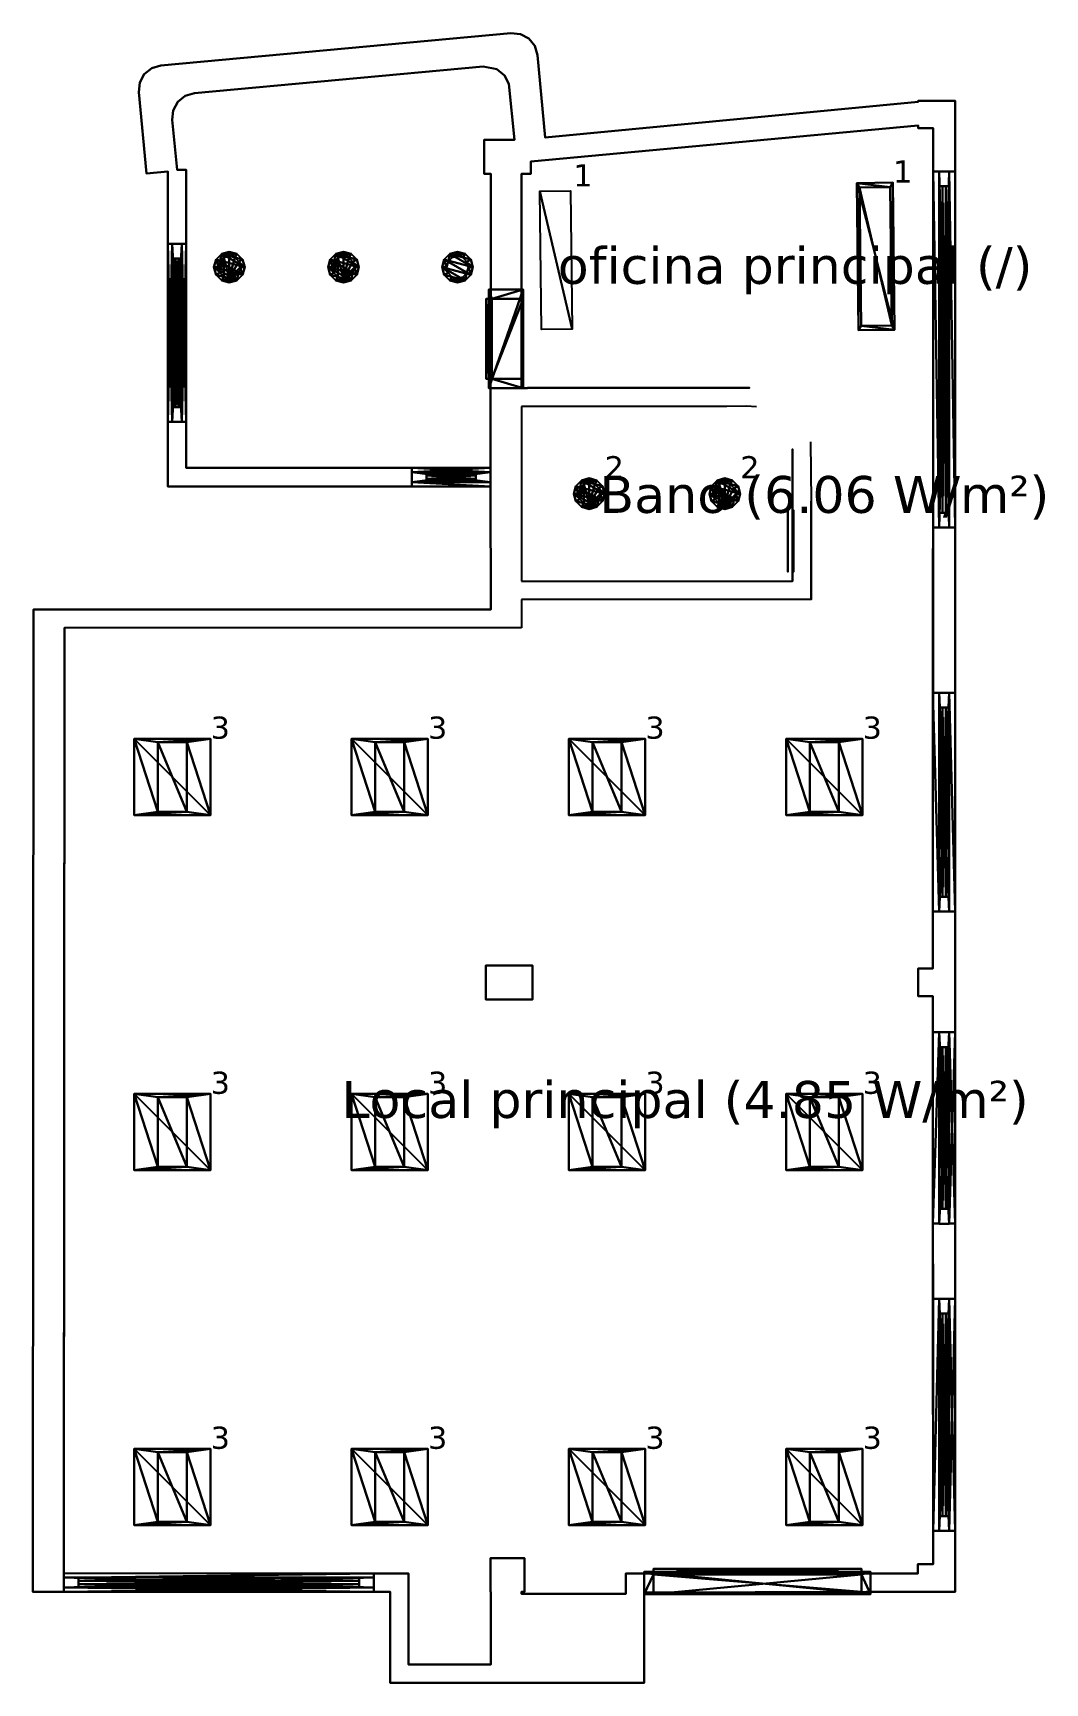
# Model space of a CAD drawing. Header units: metres. Extents: x -0.1 to 64.1, y -0.2 to 39.7.
# Drawn here: x 40 to 48.23, y 0 to 13.41 of the extents above; entities that cross this region are included whole.
import ezdxf

# ---------------------------------------------------------------- set-up
doc = ezdxf.new("R2010")
doc.units = ezdxf.units.M
doc.header["$LTSCALE"] = 0.2
for name, color, linetype, true_color in [('DLX_APERT', 7, 'Continuous', 0x969696), ('DLX_CONT', 7, 'Continuous', 0x969696), ('DLX_DESC', 7, 'Continuous', 0x969696), ('DLX_LUM', 7, 'Continuous', 0xffd400), ('DLX_LUMKEY_IDX', 7, 'Continuous', 0x969696)]:
    doc.layers.add(name, color=color, linetype=linetype, true_color=true_color)
doc.layers.get('0').off()
doc.styles.add('TableTextStyle', font='')
doc.styles.get('TableTextStyle').set_extended_font_data('VERDANA.TTF')

msp = doc.modelspace()

# ---------------------------------------------------------------- texts
at = {"layer": 'DLX_DESC', "style": 'TableTextStyle'}
for s, p in [('oficina principal (/)', (44.266, 11.375)), ('Bano (6.06 W/m²)', (44.605, 9.513)), ('Local principal (4.85 W/m²)', (42.506, 4.594))]:
    msp.add_text(s, height=0.3, dxfattribs=at).set_placement(p)
at = {"layer": 'DLX_LUMKEY_IDX', "style": 'TableTextStyle'}
for s, p in [('1', (44.392, 12.167, 2.813)), ('1', (46.992, 12.198, 2.813)), ('2', (44.647, 9.794, 2.8)), ('2', (45.749, 9.794, 2.8)), ('3', (41.444, 7.677, 2.66)), ('3', (43.211, 7.677, 2.66)), ('3', (44.978, 7.677, 2.66)), ('3', (46.744, 7.677, 2.66)), ('3', (41.444, 4.79, 2.66)), ('3', (43.211, 4.79, 2.66)), ('3', (44.978, 4.79, 2.66)), ('3', (46.744, 4.79, 2.66)), ('3', (41.444, 1.904, 2.66)), ('3', (43.211, 1.904, 2.66)), ('3', (44.978, 1.904, 2.66)), ('3', (46.744, 1.904, 2.66))]:
    msp.add_text(s, height=0.18, dxfattribs=at).set_placement(p)

# ---------------------------------------------------------------- blocks, each defined once
blk = doc.blocks.new('871_0_0')
mesh = blk.add_polyface()
corners = [(-1.14, 0.013, 0.88), (1.14, -0.013, 0.88), (1.14, 0.013, 0.88), (1.14, -0.013, 0.88), (-1.14, 0.013, 0.88), (-1.14, -0.013, 0.88), (-1.14, 0.013, -0.88), (-1.14, -0.013, 0.88), (-1.14, 0.013, 0.88), (-1.14, -0.013, 0.88), (-1.14, 0.013, -0.88), (-1.14, -0.013, -0.88), (1.14, 0.013, 0.88), (1.14, -0.013, -0.88), (1.14, 0.013, -0.88), (1.14, -0.013, -0.88), (1.14, 0.013, 0.88), (1.14, -0.013, 0.88), (1.14, 0.013, -0.88), (-1.14, -0.013, -0.88), (-1.14, 0.013, -0.88), (-1.14, -0.013, -0.88), (1.14, 0.013, -0.88), (1.14, -0.013, -0.88)]
mesh.append_faces([[corners[k] for k in face] for face in [(0, 1, 2), (3, 4, 5), (6, 7, 8), (9, 10, 11), (12, 13, 14), (15, 16, 17), (18, 19, 20), (21, 22, 23)]])
blk = doc.blocks.new('871_0_1')
mesh = blk.add_polyface()
corners = [(-1.26, 0.04, 1), (1.26, -0.04, 1), (1.26, 0.04, 1), (1.26, -0.04, 1), (-1.26, 0.04, 1), (-1.26, -0.04, 1), (1.26, 0.04, 1), (1.26, -0.04, -1), (1.26, 0.04, -1), (1.26, -0.04, -1), (1.26, 0.04, 1), (1.26, -0.04, 1), (1.26, 0.04, -1), (-1.26, -0.04, -1), (-1.26, 0.04, -1), (-1.26, -0.04, -1), (1.26, 0.04, -1), (1.26, -0.04, -1), (-1.26, 0.04, -1), (-1.26, -0.04, 1), (-1.26, 0.04, 1), (-1.26, -0.04, 1), (-1.26, 0.04, -1), (-1.26, -0.04, -1), (1.26, -0.04, -1), (-1.14, -0.04, -0.88), (-1.26, -0.04, -1), (-1.26, -0.04, -1), (-1.14, -0.04, 0.88), (-1.26, -0.04, 1), (-1.26, -0.04, -1), (-1.14, -0.04, -0.88), (-1.14, -0.04, 0.88), (1.26, -0.04, -1), (1.14, -0.04, -0.88), (-1.14, -0.04, -0.88), (1.26, -0.04, 1), (1.14, -0.04, -0.88), (1.26, -0.04, -1), (1.26, -0.04, 1), (1.14, -0.04, 0.88), (1.14, -0.04, -0.88), (-1.26, -0.04, 1), (1.14, -0.04, 0.88), (1.26, -0.04, 1), (1.14, -0.04, 0.88), (-1.26, -0.04, 1), (-1.14, -0.04, 0.88), (1.26, 0.04, 1), (-1.14, 0.04, 0.88), (-1.26, 0.04, 1), (-1.26, 0.04, 1), (-1.14, 0.04, -0.88), (-1.26, 0.04, -1), (-1.26, 0.04, 1), (-1.14, 0.04, 0.88), (-1.14, 0.04, -0.88), (1.26, 0.04, 1), (1.14, 0.04, 0.88), (-1.14, 0.04, 0.88), (1.26, 0.04, -1), (1.14, 0.04, 0.88), (1.26, 0.04, 1), (1.26, 0.04, -1), (1.14, 0.04, -0.88), (1.14, 0.04, 0.88), (-1.26, 0.04, -1), (1.14, 0.04, -0.88), (1.26, 0.04, -1), (1.14, 0.04, -0.88), (-1.26, 0.04, -1), (-1.14, 0.04, -0.88), (1.14, -0.013, 0.88), (-1.14, -0.04, 0.88), (-1.14, -0.013, 0.88), (-1.14, -0.04, 0.88), (1.14, -0.013, 0.88), (1.14, -0.04, 0.88), (1.14, -0.04, 0.88), (1.14, -0.013, -0.88), (1.14, -0.04, -0.88), (1.14, -0.013, -0.88), (1.14, -0.04, 0.88), (1.14, -0.013, 0.88), (-1.14, -0.04, -0.88), (-1.14, -0.013, 0.88), (-1.14, -0.04, 0.88), (-1.14, -0.013, 0.88), (-1.14, -0.04, -0.88), (-1.14, -0.013, -0.88), (1.14, -0.04, -0.88), (-1.14, -0.013, -0.88), (-1.14, -0.04, -0.88), (-1.14, -0.013, -0.88), (1.14, -0.04, -0.88), (1.14, -0.013, -0.88), (-1.14, 0.013, 0.88), (1.14, 0.04, 0.88), (1.14, 0.013, 0.88), (1.14, 0.04, 0.88), (-1.14, 0.013, 0.88), (-1.14, 0.04, 0.88), (-1.14, -0.013, 0.88), (1.14, 0.013, 0.88), (1.14, -0.013, 0.88), (1.14, 0.013, 0.88), (-1.14, -0.013, 0.88), (-1.14, 0.013, 0.88), (1.14, 0.04, -0.88), (1.14, 0.013, 0.88), (1.14, 0.04, 0.88), (1.14, 0.013, 0.88), (1.14, 0.04, -0.88), (1.14, 0.013, -0.88), (1.14, 0.013, -0.88), (1.14, -0.013, 0.88), (1.14, 0.013, 0.88), (1.14, -0.013, 0.88), (1.14, 0.013, -0.88), (1.14, -0.013, -0.88), (1.14, 0.04, -0.88), (-1.14, 0.013, -0.88), (1.14, 0.013, -0.88), (-1.14, 0.013, -0.88), (1.14, 0.04, -0.88), (-1.14, 0.04, -0.88), (1.14, -0.013, -0.88), (-1.14, 0.013, -0.88), (-1.14, -0.013, -0.88), (-1.14, 0.013, -0.88), (1.14, -0.013, -0.88), (1.14, 0.013, -0.88), (-1.14, 0.04, 0.88), (-1.14, 0.013, -0.88), (-1.14, 0.04, -0.88), (-1.14, 0.013, -0.88), (-1.14, 0.04, 0.88), (-1.14, 0.013, 0.88), (-1.14, -0.013, -0.88), (-1.14, 0.013, 0.88), (-1.14, -0.013, 0.88), (-1.14, 0.013, 0.88), (-1.14, -0.013, -0.88), (-1.14, 0.013, -0.88)]
mesh.append_faces([[corners[k] for k in face] for face in [(0, 1, 2), (3, 4, 5), (6, 7, 8), (9, 10, 11), (12, 13, 14), (15, 16, 17), (18, 19, 20), (21, 22, 23), (24, 25, 26), (27, 28, 29), (30, 31, 32), (33, 34, 35), (36, 37, 38), (39, 40, 41), (42, 43, 44), (45, 46, 47), (48, 49, 50), (51, 52, 53), (54, 55, 56), (57, 58, 59), (60, 61, 62), (63, 64, 65), (66, 67, 68), (69, 70, 71), (72, 73, 74), (75, 76, 77), (78, 79, 80), (81, 82, 83), (84, 85, 86), (87, 88, 89), (90, 91, 92), (93, 94, 95), (96, 97, 98), (99, 100, 101), (102, 103, 104), (105, 106, 107), (108, 109, 110), (111, 112, 113), (114, 115, 116), (117, 118, 119), (120, 121, 122), (123, 124, 125), (126, 127, 128), (129, 130, 131), (132, 133, 134), (135, 136, 137), (138, 139, 140), (141, 142, 143)]])
blk = doc.blocks.new('871_0_2')
mesh = blk.add_polyface()
corners = [(-1.14, -0.013, -0.88), (1.14, -0.013, 0.88), (-1.14, -0.013, 0.88), (1.14, -0.013, 0.88), (-1.14, -0.013, -0.88), (1.14, -0.013, -0.88), (1.14, 0.013, -0.88), (-1.14, 0.013, 0.88), (1.14, 0.013, 0.88), (-1.14, 0.013, 0.88), (1.14, 0.013, -0.88), (-1.14, 0.013, -0.88)]
mesh.append_faces([[corners[k] for k in face] for face in [(0, 1, 2), (3, 4, 5), (6, 7, 8), (9, 10, 11)]])
blk = doc.blocks.new('881_0_0')
mesh = blk.add_polyface()
corners = [(-0.823, 0.013, 0.88), (0.823, -0.013, 0.88), (0.823, 0.013, 0.88), (0.823, -0.013, 0.88), (-0.823, 0.013, 0.88), (-0.823, -0.013, 0.88), (0.823, 0.013, 0.88), (0.823, -0.013, -0.88), (0.823, 0.013, -0.88), (0.823, -0.013, -0.88), (0.823, 0.013, 0.88), (0.823, -0.013, 0.88), (-0.823, 0.013, -0.88), (0.823, -0.013, -0.88), (-0.823, -0.013, -0.88), (0.823, -0.013, -0.88), (-0.823, 0.013, -0.88), (0.823, 0.013, -0.88), (-0.823, 0.013, -0.88), (-0.823, -0.013, 0.88), (-0.823, 0.013, 0.88), (-0.823, -0.013, 0.88), (-0.823, 0.013, -0.88), (-0.823, -0.013, -0.88)]
mesh.append_faces([[corners[k] for k in face] for face in [(0, 1, 2), (3, 4, 5), (6, 7, 8), (9, 10, 11), (12, 13, 14), (15, 16, 17), (18, 19, 20), (21, 22, 23)]])
blk = doc.blocks.new('881_0_1')
mesh = blk.add_polyface()
corners = [(-0.943, 0.04, 1), (0.943, -0.04, 1), (0.943, 0.04, 1), (0.943, -0.04, 1), (-0.943, 0.04, 1), (-0.943, -0.04, 1), (0.943, 0.04, 1), (0.943, -0.04, -1), (0.943, 0.04, -1), (0.943, -0.04, -1), (0.943, 0.04, 1), (0.943, -0.04, 1), (0.943, 0.04, -1), (-0.943, -0.04, -1), (-0.943, 0.04, -1), (-0.943, -0.04, -1), (0.943, 0.04, -1), (0.943, -0.04, -1), (-0.943, 0.04, -1), (-0.943, -0.04, 1), (-0.943, 0.04, 1), (-0.943, -0.04, 1), (-0.943, 0.04, -1), (-0.943, -0.04, -1), (-0.943, -0.04, -1), (-0.823, -0.04, 0.88), (-0.943, -0.04, 1), (0.943, -0.04, -1), (-0.823, -0.04, -0.88), (-0.943, -0.04, -1), (0.943, -0.04, -1), (0.823, -0.04, -0.88), (-0.823, -0.04, -0.88), (0.943, -0.04, 1), (0.823, -0.04, -0.88), (0.943, -0.04, -1), (0.943, -0.04, 1), (0.823, -0.04, 0.88), (0.823, -0.04, -0.88), (-0.943, -0.04, 1), (0.823, -0.04, 0.88), (0.943, -0.04, 1), (-0.943, -0.04, 1), (-0.823, -0.04, 0.88), (0.823, -0.04, 0.88), (-0.823, -0.04, 0.88), (-0.943, -0.04, -1), (-0.823, -0.04, -0.88), (-0.943, 0.04, 1), (-0.823, 0.04, -0.88), (-0.943, 0.04, -1), (0.943, 0.04, 1), (-0.823, 0.04, 0.88), (-0.943, 0.04, 1), (0.943, 0.04, 1), (0.823, 0.04, 0.88), (-0.823, 0.04, 0.88), (0.943, 0.04, -1), (0.823, 0.04, 0.88), (0.943, 0.04, 1), (0.943, 0.04, -1), (0.823, 0.04, -0.88), (0.823, 0.04, 0.88), (-0.943, 0.04, -1), (0.823, 0.04, -0.88), (0.943, 0.04, -1), (-0.943, 0.04, -1), (-0.823, 0.04, -0.88), (0.823, 0.04, -0.88), (-0.823, 0.04, -0.88), (-0.943, 0.04, 1), (-0.823, 0.04, 0.88), (0.823, -0.013, 0.88), (-0.823, -0.04, 0.88), (-0.823, -0.013, 0.88), (-0.823, -0.04, 0.88), (0.823, -0.013, 0.88), (0.823, -0.04, 0.88), (0.823, -0.013, -0.88), (0.823, -0.04, 0.88), (0.823, -0.013, 0.88), (0.823, -0.04, 0.88), (0.823, -0.013, -0.88), (0.823, -0.04, -0.88), (-0.823, -0.04, -0.88), (-0.823, -0.013, 0.88), (-0.823, -0.04, 0.88), (-0.823, -0.013, 0.88), (-0.823, -0.04, -0.88), (-0.823, -0.013, -0.88), (0.823, -0.04, -0.88), (-0.823, -0.013, -0.88), (-0.823, -0.04, -0.88), (-0.823, -0.013, -0.88), (0.823, -0.04, -0.88), (0.823, -0.013, -0.88), (0.823, 0.013, 0.88), (-0.823, 0.04, 0.88), (0.823, 0.04, 0.88), (-0.823, 0.04, 0.88), (0.823, 0.013, 0.88), (-0.823, 0.013, 0.88), (-0.823, -0.013, 0.88), (0.823, 0.013, 0.88), (0.823, -0.013, 0.88), (0.823, 0.013, 0.88), (-0.823, -0.013, 0.88), (-0.823, 0.013, 0.88), (0.823, 0.04, -0.88), (0.823, 0.013, 0.88), (0.823, 0.04, 0.88), (0.823, 0.013, 0.88), (0.823, 0.04, -0.88), (0.823, 0.013, -0.88), (0.823, -0.013, 0.88), (0.823, 0.013, -0.88), (0.823, -0.013, -0.88), (0.823, 0.013, -0.88), (0.823, -0.013, 0.88), (0.823, 0.013, 0.88), (0.823, 0.04, -0.88), (-0.823, 0.013, -0.88), (0.823, 0.013, -0.88), (-0.823, 0.013, -0.88), (0.823, 0.04, -0.88), (-0.823, 0.04, -0.88), (-0.823, 0.013, -0.88), (0.823, -0.013, -0.88), (0.823, 0.013, -0.88), (0.823, -0.013, -0.88), (-0.823, 0.013, -0.88), (-0.823, -0.013, -0.88), (-0.823, 0.04, 0.88), (-0.823, 0.013, -0.88), (-0.823, 0.04, -0.88), (-0.823, 0.013, -0.88), (-0.823, 0.04, 0.88), (-0.823, 0.013, 0.88), (-0.823, -0.013, -0.88), (-0.823, 0.013, 0.88), (-0.823, -0.013, 0.88), (-0.823, 0.013, 0.88), (-0.823, -0.013, -0.88), (-0.823, 0.013, -0.88)]
mesh.append_faces([[corners[k] for k in face] for face in [(0, 1, 2), (3, 4, 5), (6, 7, 8), (9, 10, 11), (12, 13, 14), (15, 16, 17), (18, 19, 20), (21, 22, 23), (24, 25, 26), (27, 28, 29), (30, 31, 32), (33, 34, 35), (36, 37, 38), (39, 40, 41), (42, 43, 44), (45, 46, 47), (48, 49, 50), (51, 52, 53), (54, 55, 56), (57, 58, 59), (60, 61, 62), (63, 64, 65), (66, 67, 68), (69, 70, 71), (72, 73, 74), (75, 76, 77), (78, 79, 80), (81, 82, 83), (84, 85, 86), (87, 88, 89), (90, 91, 92), (93, 94, 95), (96, 97, 98), (99, 100, 101), (102, 103, 104), (105, 106, 107), (108, 109, 110), (111, 112, 113), (114, 115, 116), (117, 118, 119), (120, 121, 122), (123, 124, 125), (126, 127, 128), (129, 130, 131), (132, 133, 134), (135, 136, 137), (138, 139, 140), (141, 142, 143)]])
blk = doc.blocks.new('881_0_2')
mesh = blk.add_polyface()
corners = [(0.823, -0.013, 0.88), (-0.823, -0.013, -0.88), (0.823, -0.013, -0.88), (-0.823, -0.013, -0.88), (0.823, -0.013, 0.88), (-0.823, -0.013, 0.88), (-0.823, 0.013, -0.88), (0.823, 0.013, 0.88), (0.823, 0.013, -0.88), (0.823, 0.013, 0.88), (-0.823, 0.013, -0.88), (-0.823, 0.013, 0.88)]
mesh.append_faces([[corners[k] for k in face] for face in [(0, 1, 2), (3, 4, 5), (6, 7, 8), (9, 10, 11)]])
blk = doc.blocks.new('895_0_0')
mesh = blk.add_polyface()
corners = [(-0.658, -0.013, 0.88), (0.658, 0.013, 0.88), (-0.658, 0.013, 0.88), (0.658, 0.013, 0.88), (-0.658, -0.013, 0.88), (0.658, -0.013, 0.88), (0.658, 0.013, 0.88), (0.658, -0.013, -0.88), (0.658, 0.013, -0.88), (0.658, -0.013, -0.88), (0.658, 0.013, 0.88), (0.658, -0.013, 0.88), (-0.658, 0.013, -0.88), (0.658, -0.013, -0.88), (-0.658, -0.013, -0.88), (0.658, -0.013, -0.88), (-0.658, 0.013, -0.88), (0.658, 0.013, -0.88), (-0.658, 0.013, -0.88), (-0.658, -0.013, 0.88), (-0.658, 0.013, 0.88), (-0.658, -0.013, 0.88), (-0.658, 0.013, -0.88), (-0.658, -0.013, -0.88)]
mesh.append_faces([[corners[k] for k in face] for face in [(0, 1, 2), (3, 4, 5), (6, 7, 8), (9, 10, 11), (12, 13, 14), (15, 16, 17), (18, 19, 20), (21, 22, 23)]])
blk = doc.blocks.new('895_0_1')
mesh = blk.add_polyface()
corners = [(-0.778, 0.04, 1), (0.778, -0.04, 1), (0.778, 0.04, 1), (0.778, -0.04, 1), (-0.778, 0.04, 1), (-0.778, -0.04, 1), (0.778, 0.04, 1), (0.778, -0.04, -1), (0.778, 0.04, -1), (0.778, -0.04, -1), (0.778, 0.04, 1), (0.778, -0.04, 1), (0.778, 0.04, -1), (-0.778, -0.04, -1), (-0.778, 0.04, -1), (-0.778, -0.04, -1), (0.778, 0.04, -1), (0.778, -0.04, -1), (-0.778, 0.04, -1), (-0.778, -0.04, 1), (-0.778, 0.04, 1), (-0.778, -0.04, 1), (-0.778, 0.04, -1), (-0.778, -0.04, -1), (-0.778, -0.04, -1), (-0.658, -0.04, 0.88), (-0.778, -0.04, 1), (0.778, -0.04, -1), (-0.658, -0.04, -0.88), (-0.778, -0.04, -1), (0.778, -0.04, -1), (0.658, -0.04, -0.88), (-0.658, -0.04, -0.88), (0.778, -0.04, 1), (0.658, -0.04, -0.88), (0.778, -0.04, -1), (0.778, -0.04, 1), (0.658, -0.04, 0.88), (0.658, -0.04, -0.88), (-0.778, -0.04, 1), (0.658, -0.04, 0.88), (0.778, -0.04, 1), (-0.778, -0.04, 1), (-0.658, -0.04, 0.88), (0.658, -0.04, 0.88), (-0.658, -0.04, 0.88), (-0.778, -0.04, -1), (-0.658, -0.04, -0.88), (-0.778, 0.04, 1), (-0.658, 0.04, -0.88), (-0.778, 0.04, -1), (0.778, 0.04, 1), (-0.658, 0.04, 0.88), (-0.778, 0.04, 1), (0.778, 0.04, 1), (0.658, 0.04, 0.88), (-0.658, 0.04, 0.88), (0.778, 0.04, -1), (0.658, 0.04, 0.88), (0.778, 0.04, 1), (0.778, 0.04, -1), (0.658, 0.04, -0.88), (0.658, 0.04, 0.88), (-0.778, 0.04, -1), (0.658, 0.04, -0.88), (0.778, 0.04, -1), (-0.778, 0.04, -1), (-0.658, 0.04, -0.88), (0.658, 0.04, -0.88), (-0.658, 0.04, -0.88), (-0.778, 0.04, 1), (-0.658, 0.04, 0.88), (0.658, -0.04, 0.88), (-0.658, -0.013, 0.88), (0.658, -0.013, 0.88), (-0.658, -0.013, 0.88), (0.658, -0.04, 0.88), (-0.658, -0.04, 0.88), (0.658, -0.013, -0.88), (0.658, -0.04, 0.88), (0.658, -0.013, 0.88), (0.658, -0.04, 0.88), (0.658, -0.013, -0.88), (0.658, -0.04, -0.88), (-0.658, -0.04, -0.88), (-0.658, -0.013, 0.88), (-0.658, -0.04, 0.88), (-0.658, -0.013, 0.88), (-0.658, -0.04, -0.88), (-0.658, -0.013, -0.88), (0.658, -0.04, -0.88), (-0.658, -0.013, -0.88), (-0.658, -0.04, -0.88), (-0.658, -0.013, -0.88), (0.658, -0.04, -0.88), (0.658, -0.013, -0.88), (-0.658, 0.013, 0.88), (0.658, 0.04, 0.88), (0.658, 0.013, 0.88), (0.658, 0.04, 0.88), (-0.658, 0.013, 0.88), (-0.658, 0.04, 0.88), (-0.658, -0.013, 0.88), (0.658, 0.013, 0.88), (0.658, -0.013, 0.88), (0.658, 0.013, 0.88), (-0.658, -0.013, 0.88), (-0.658, 0.013, 0.88), (0.658, 0.04, -0.88), (0.658, 0.013, 0.88), (0.658, 0.04, 0.88), (0.658, 0.013, 0.88), (0.658, 0.04, -0.88), (0.658, 0.013, -0.88), (0.658, -0.013, 0.88), (0.658, 0.013, -0.88), (0.658, -0.013, -0.88), (0.658, 0.013, -0.88), (0.658, -0.013, 0.88), (0.658, 0.013, 0.88), (0.658, 0.04, -0.88), (-0.658, 0.013, -0.88), (0.658, 0.013, -0.88), (-0.658, 0.013, -0.88), (0.658, 0.04, -0.88), (-0.658, 0.04, -0.88), (-0.658, 0.013, -0.88), (0.658, -0.013, -0.88), (0.658, 0.013, -0.88), (0.658, -0.013, -0.88), (-0.658, 0.013, -0.88), (-0.658, -0.013, -0.88), (-0.658, 0.04, 0.88), (-0.658, 0.013, -0.88), (-0.658, 0.04, -0.88), (-0.658, 0.013, -0.88), (-0.658, 0.04, 0.88), (-0.658, 0.013, 0.88), (-0.658, -0.013, -0.88), (-0.658, 0.013, 0.88), (-0.658, -0.013, 0.88), (-0.658, 0.013, 0.88), (-0.658, -0.013, -0.88), (-0.658, 0.013, -0.88)]
mesh.append_faces([[corners[k] for k in face] for face in [(0, 1, 2), (3, 4, 5), (6, 7, 8), (9, 10, 11), (12, 13, 14), (15, 16, 17), (18, 19, 20), (21, 22, 23), (24, 25, 26), (27, 28, 29), (30, 31, 32), (33, 34, 35), (36, 37, 38), (39, 40, 41), (42, 43, 44), (45, 46, 47), (48, 49, 50), (51, 52, 53), (54, 55, 56), (57, 58, 59), (60, 61, 62), (63, 64, 65), (66, 67, 68), (69, 70, 71), (72, 73, 74), (75, 76, 77), (78, 79, 80), (81, 82, 83), (84, 85, 86), (87, 88, 89), (90, 91, 92), (93, 94, 95), (96, 97, 98), (99, 100, 101), (102, 103, 104), (105, 106, 107), (108, 109, 110), (111, 112, 113), (114, 115, 116), (117, 118, 119), (120, 121, 122), (123, 124, 125), (126, 127, 128), (129, 130, 131), (132, 133, 134), (135, 136, 137), (138, 139, 140), (141, 142, 143)]])
blk = doc.blocks.new('895_0_2')
mesh = blk.add_polyface()
corners = [(0.658, -0.013, 0.88), (-0.658, -0.013, -0.88), (0.658, -0.013, -0.88), (-0.658, -0.013, -0.88), (0.658, -0.013, 0.88), (-0.658, -0.013, 0.88), (0.658, 0.013, -0.88), (-0.658, 0.013, 0.88), (0.658, 0.013, 0.88), (-0.658, 0.013, 0.88), (0.658, 0.013, -0.88), (-0.658, 0.013, -0.88)]
mesh.append_faces([[corners[k] for k in face] for face in [(0, 1, 2), (3, 4, 5), (6, 7, 8), (9, 10, 11)]])
blk = doc.blocks.new('910_0_0')
mesh = blk.add_polyface()
corners = [(-0.77, -0.013, 0.88), (0.77, 0.013, 0.88), (-0.77, 0.013, 0.88), (0.77, 0.013, 0.88), (-0.77, -0.013, 0.88), (0.77, -0.013, 0.88), (0.77, 0.013, 0.88), (0.77, -0.013, -0.88), (0.77, 0.013, -0.88), (0.77, -0.013, -0.88), (0.77, 0.013, 0.88), (0.77, -0.013, 0.88), (-0.77, 0.013, -0.88), (0.77, -0.013, -0.88), (-0.77, -0.013, -0.88), (0.77, -0.013, -0.88), (-0.77, 0.013, -0.88), (0.77, 0.013, -0.88), (-0.77, 0.013, -0.88), (-0.77, -0.013, 0.88), (-0.77, 0.013, 0.88), (-0.77, -0.013, 0.88), (-0.77, 0.013, -0.88), (-0.77, -0.013, -0.88)]
mesh.append_faces([[corners[k] for k in face] for face in [(0, 1, 2), (3, 4, 5), (6, 7, 8), (9, 10, 11), (12, 13, 14), (15, 16, 17), (18, 19, 20), (21, 22, 23)]])
blk = doc.blocks.new('910_0_1')
mesh = blk.add_polyface()
corners = [(-0.89, 0.04, 1), (0.89, -0.04, 1), (0.89, 0.04, 1), (0.89, -0.04, 1), (-0.89, 0.04, 1), (-0.89, -0.04, 1), (0.89, 0.04, 1), (0.89, -0.04, -1), (0.89, 0.04, -1), (0.89, -0.04, -1), (0.89, 0.04, 1), (0.89, -0.04, 1), (0.89, 0.04, -1), (-0.89, -0.04, -1), (-0.89, 0.04, -1), (-0.89, -0.04, -1), (0.89, 0.04, -1), (0.89, -0.04, -1), (-0.89, 0.04, -1), (-0.89, -0.04, 1), (-0.89, 0.04, 1), (-0.89, -0.04, 1), (-0.89, 0.04, -1), (-0.89, -0.04, -1), (-0.89, -0.04, -1), (-0.77, -0.04, 0.88), (-0.89, -0.04, 1), (0.89, -0.04, -1), (-0.77, -0.04, -0.88), (-0.89, -0.04, -1), (0.89, -0.04, -1), (0.77, -0.04, -0.88), (-0.77, -0.04, -0.88), (0.89, -0.04, 1), (0.77, -0.04, -0.88), (0.89, -0.04, -1), (0.89, -0.04, 1), (0.77, -0.04, 0.88), (0.77, -0.04, -0.88), (-0.89, -0.04, 1), (0.77, -0.04, 0.88), (0.89, -0.04, 1), (-0.89, -0.04, 1), (-0.77, -0.04, 0.88), (0.77, -0.04, 0.88), (-0.77, -0.04, 0.88), (-0.89, -0.04, -1), (-0.77, -0.04, -0.88), (0.77, 0.04, -0.88), (0.89, 0.04, 1), (0.89, 0.04, -1), (-0.89, 0.04, 1), (-0.77, 0.04, -0.88), (-0.89, 0.04, -1), (-0.89, 0.04, 1), (-0.77, 0.04, 0.88), (-0.77, 0.04, -0.88), (0.89, 0.04, 1), (-0.77, 0.04, 0.88), (-0.89, 0.04, 1), (0.89, 0.04, 1), (0.77, 0.04, 0.88), (-0.77, 0.04, 0.88), (-0.77, 0.04, -0.88), (0.89, 0.04, -1), (-0.89, 0.04, -1), (0.77, 0.04, -0.88), (0.89, 0.04, -1), (-0.77, 0.04, -0.88), (0.89, 0.04, 1), (0.77, 0.04, -0.88), (0.77, 0.04, 0.88), (-0.77, -0.013, 0.88), (0.77, -0.04, 0.88), (-0.77, -0.04, 0.88), (0.77, -0.04, 0.88), (-0.77, -0.013, 0.88), (0.77, -0.013, 0.88), (0.77, -0.013, -0.88), (0.77, -0.04, 0.88), (0.77, -0.013, 0.88), (0.77, -0.04, 0.88), (0.77, -0.013, -0.88), (0.77, -0.04, -0.88), (-0.77, -0.04, -0.88), (-0.77, -0.013, 0.88), (-0.77, -0.04, 0.88), (-0.77, -0.013, 0.88), (-0.77, -0.04, -0.88), (-0.77, -0.013, -0.88), (0.77, -0.04, -0.88), (-0.77, -0.013, -0.88), (-0.77, -0.04, -0.88), (-0.77, -0.013, -0.88), (0.77, -0.04, -0.88), (0.77, -0.013, -0.88), (-0.77, 0.013, 0.88), (0.77, 0.04, 0.88), (0.77, 0.013, 0.88), (0.77, 0.04, 0.88), (-0.77, 0.013, 0.88), (-0.77, 0.04, 0.88), (-0.77, -0.013, 0.88), (0.77, 0.013, 0.88), (0.77, -0.013, 0.88), (0.77, 0.013, 0.88), (-0.77, -0.013, 0.88), (-0.77, 0.013, 0.88), (0.77, 0.04, -0.88), (0.77, 0.013, 0.88), (0.77, 0.04, 0.88), (0.77, 0.013, 0.88), (0.77, 0.04, -0.88), (0.77, 0.013, -0.88), (0.77, -0.013, 0.88), (0.77, 0.013, -0.88), (0.77, -0.013, -0.88), (0.77, 0.013, -0.88), (0.77, -0.013, 0.88), (0.77, 0.013, 0.88), (0.77, 0.04, -0.88), (-0.77, 0.013, -0.88), (0.77, 0.013, -0.88), (-0.77, 0.013, -0.88), (0.77, 0.04, -0.88), (-0.77, 0.04, -0.88), (-0.77, 0.013, -0.88), (0.77, -0.013, -0.88), (0.77, 0.013, -0.88), (0.77, -0.013, -0.88), (-0.77, 0.013, -0.88), (-0.77, -0.013, -0.88), (-0.77, 0.04, 0.88), (-0.77, 0.013, -0.88), (-0.77, 0.04, -0.88), (-0.77, 0.013, -0.88), (-0.77, 0.04, 0.88), (-0.77, 0.013, 0.88), (-0.77, -0.013, -0.88), (-0.77, 0.013, 0.88), (-0.77, -0.013, 0.88), (-0.77, 0.013, 0.88), (-0.77, -0.013, -0.88), (-0.77, 0.013, -0.88)]
mesh.append_faces([[corners[k] for k in face] for face in [(0, 1, 2), (3, 4, 5), (6, 7, 8), (9, 10, 11), (12, 13, 14), (15, 16, 17), (18, 19, 20), (21, 22, 23), (24, 25, 26), (27, 28, 29), (30, 31, 32), (33, 34, 35), (36, 37, 38), (39, 40, 41), (42, 43, 44), (45, 46, 47), (48, 49, 50), (51, 52, 53), (54, 55, 56), (57, 58, 59), (60, 61, 62), (63, 64, 65), (66, 67, 68), (69, 70, 71), (72, 73, 74), (75, 76, 77), (78, 79, 80), (81, 82, 83), (84, 85, 86), (87, 88, 89), (90, 91, 92), (93, 94, 95), (96, 97, 98), (99, 100, 101), (102, 103, 104), (105, 106, 107), (108, 109, 110), (111, 112, 113), (114, 115, 116), (117, 118, 119), (120, 121, 122), (123, 124, 125), (126, 127, 128), (129, 130, 131), (132, 133, 134), (135, 136, 137), (138, 139, 140), (141, 142, 143)]])
blk = doc.blocks.new('910_0_2')
mesh = blk.add_polyface()
corners = [(0.77, -0.013, 0.88), (-0.77, -0.013, -0.88), (0.77, -0.013, -0.88), (-0.77, -0.013, -0.88), (0.77, -0.013, 0.88), (-0.77, -0.013, 0.88), (0.77, 0.013, -0.88), (-0.77, 0.013, 0.88), (0.77, 0.013, 0.88), (-0.77, 0.013, 0.88), (0.77, 0.013, -0.88), (-0.77, 0.013, -0.88)]
mesh.append_faces([[corners[k] for k in face] for face in [(0, 1, 2), (3, 4, 5), (6, 7, 8), (9, 10, 11)]])
blk = doc.blocks.new('920_0_0')
mesh = blk.add_polyface()
corners = [(-1.327, 0.013, 0.88), (1.327, -0.013, 0.88), (1.327, 0.013, 0.88), (1.327, -0.013, 0.88), (-1.327, 0.013, 0.88), (-1.327, -0.013, 0.88), (1.327, 0.013, -0.88), (-1.327, -0.013, -0.88), (-1.327, 0.013, -0.88), (-1.327, -0.013, -0.88), (1.327, 0.013, -0.88), (1.327, -0.013, -0.88), (1.327, 0.013, 0.88), (1.327, -0.013, -0.88), (1.327, 0.013, -0.88), (1.327, -0.013, -0.88), (1.327, 0.013, 0.88), (1.327, -0.013, 0.88), (-1.327, 0.013, -0.88), (-1.327, -0.013, 0.88), (-1.327, 0.013, 0.88), (-1.327, -0.013, 0.88), (-1.327, 0.013, -0.88), (-1.327, -0.013, -0.88)]
mesh.append_faces([[corners[k] for k in face] for face in [(0, 1, 2), (3, 4, 5), (6, 7, 8), (9, 10, 11), (12, 13, 14), (15, 16, 17), (18, 19, 20), (21, 22, 23)]])
blk = doc.blocks.new('920_0_1')
mesh = blk.add_polyface()
corners = [(-1.447, 0.04, 1), (1.447, -0.04, 1), (1.447, 0.04, 1), (1.447, -0.04, 1), (-1.447, 0.04, 1), (-1.447, -0.04, 1), (1.447, 0.04, 1), (1.447, -0.04, -1), (1.447, 0.04, -1), (1.447, -0.04, -1), (1.447, 0.04, 1), (1.447, -0.04, 1), (1.447, 0.04, -1), (-1.447, -0.04, -1), (-1.447, 0.04, -1), (-1.447, -0.04, -1), (1.447, 0.04, -1), (1.447, -0.04, -1), (-1.447, 0.04, -1), (-1.447, -0.04, 1), (-1.447, 0.04, 1), (-1.447, -0.04, 1), (-1.447, 0.04, -1), (-1.447, -0.04, -1), (1.447, -0.04, -1), (-1.327, -0.04, -0.88), (-1.447, -0.04, -1), (1.447, -0.04, -1), (1.327, -0.04, -0.88), (-1.327, -0.04, -0.88), (1.447, -0.04, 1), (1.327, -0.04, -0.88), (1.447, -0.04, -1), (1.447, -0.04, 1), (1.327, -0.04, 0.88), (1.327, -0.04, -0.88), (-1.447, -0.04, 1), (1.327, -0.04, 0.88), (1.447, -0.04, 1), (-1.447, -0.04, 1), (-1.327, -0.04, 0.88), (1.327, -0.04, 0.88), (-1.447, -0.04, -1), (-1.327, -0.04, 0.88), (-1.447, -0.04, 1), (-1.327, -0.04, 0.88), (-1.447, -0.04, -1), (-1.327, -0.04, -0.88), (1.447, 0.04, 1), (-1.327, 0.04, 0.88), (-1.447, 0.04, 1), (1.447, 0.04, 1), (1.327, 0.04, 0.88), (-1.327, 0.04, 0.88), (1.447, 0.04, -1), (1.327, 0.04, 0.88), (1.447, 0.04, 1), (1.447, 0.04, -1), (1.327, 0.04, -0.88), (1.327, 0.04, 0.88), (-1.447, 0.04, -1), (1.327, 0.04, -0.88), (1.447, 0.04, -1), (-1.447, 0.04, -1), (-1.327, 0.04, -0.88), (1.327, 0.04, -0.88), (-1.447, 0.04, 1), (-1.327, 0.04, -0.88), (-1.447, 0.04, -1), (-1.327, 0.04, -0.88), (-1.447, 0.04, 1), (-1.327, 0.04, 0.88), (1.327, -0.013, 0.88), (-1.327, -0.04, 0.88), (-1.327, -0.013, 0.88), (-1.327, -0.04, 0.88), (1.327, -0.013, 0.88), (1.327, -0.04, 0.88), (1.327, -0.04, 0.88), (1.327, -0.013, -0.88), (1.327, -0.04, -0.88), (1.327, -0.013, -0.88), (1.327, -0.04, 0.88), (1.327, -0.013, 0.88), (-1.327, -0.04, -0.88), (-1.327, -0.013, 0.88), (-1.327, -0.04, 0.88), (-1.327, -0.013, 0.88), (-1.327, -0.04, -0.88), (-1.327, -0.013, -0.88), (-1.327, -0.013, -0.88), (1.327, -0.04, -0.88), (1.327, -0.013, -0.88), (1.327, -0.04, -0.88), (-1.327, -0.013, -0.88), (-1.327, -0.04, -0.88), (-1.327, 0.013, 0.88), (1.327, 0.04, 0.88), (1.327, 0.013, 0.88), (1.327, 0.04, 0.88), (-1.327, 0.013, 0.88), (-1.327, 0.04, 0.88), (-1.327, -0.013, 0.88), (1.327, 0.013, 0.88), (1.327, -0.013, 0.88), (1.327, 0.013, 0.88), (-1.327, -0.013, 0.88), (-1.327, 0.013, 0.88), (1.327, 0.04, -0.88), (1.327, 0.013, 0.88), (1.327, 0.04, 0.88), (1.327, 0.013, 0.88), (1.327, 0.04, -0.88), (1.327, 0.013, -0.88), (1.327, 0.013, -0.88), (1.327, -0.013, 0.88), (1.327, 0.013, 0.88), (1.327, -0.013, 0.88), (1.327, 0.013, -0.88), (1.327, -0.013, -0.88), (-1.327, 0.04, -0.88), (1.327, 0.013, -0.88), (1.327, 0.04, -0.88), (1.327, 0.013, -0.88), (-1.327, 0.04, -0.88), (-1.327, 0.013, -0.88), (1.327, -0.013, -0.88), (-1.327, 0.013, -0.88), (-1.327, -0.013, -0.88), (-1.327, 0.013, -0.88), (1.327, -0.013, -0.88), (1.327, 0.013, -0.88), (-1.327, 0.04, 0.88), (-1.327, 0.013, -0.88), (-1.327, 0.04, -0.88), (-1.327, 0.013, -0.88), (-1.327, 0.04, 0.88), (-1.327, 0.013, 0.88), (-1.327, -0.013, -0.88), (-1.327, 0.013, 0.88), (-1.327, -0.013, 0.88), (-1.327, 0.013, 0.88), (-1.327, -0.013, -0.88), (-1.327, 0.013, -0.88)]
mesh.append_faces([[corners[k] for k in face] for face in [(0, 1, 2), (3, 4, 5), (6, 7, 8), (9, 10, 11), (12, 13, 14), (15, 16, 17), (18, 19, 20), (21, 22, 23), (24, 25, 26), (27, 28, 29), (30, 31, 32), (33, 34, 35), (36, 37, 38), (39, 40, 41), (42, 43, 44), (45, 46, 47), (48, 49, 50), (51, 52, 53), (54, 55, 56), (57, 58, 59), (60, 61, 62), (63, 64, 65), (66, 67, 68), (69, 70, 71), (72, 73, 74), (75, 76, 77), (78, 79, 80), (81, 82, 83), (84, 85, 86), (87, 88, 89), (90, 91, 92), (93, 94, 95), (96, 97, 98), (99, 100, 101), (102, 103, 104), (105, 106, 107), (108, 109, 110), (111, 112, 113), (114, 115, 116), (117, 118, 119), (120, 121, 122), (123, 124, 125), (126, 127, 128), (129, 130, 131), (132, 133, 134), (135, 136, 137), (138, 139, 140), (141, 142, 143)]])
blk = doc.blocks.new('920_0_2')
mesh = blk.add_polyface()
corners = [(-1.327, -0.013, 0.88), (1.327, -0.013, -0.88), (1.327, -0.013, 0.88), (1.327, -0.013, -0.88), (-1.327, -0.013, 0.88), (-1.327, -0.013, -0.88), (-1.327, 0.013, -0.88), (1.327, 0.013, 0.88), (1.327, 0.013, -0.88), (1.327, 0.013, 0.88), (-1.327, 0.013, -0.88), (-1.327, 0.013, 0.88)]
mesh.append_faces([[corners[k] for k in face] for face in [(0, 1, 2), (3, 4, 5), (6, 7, 8), (9, 10, 11)]])
blk = doc.blocks.new('933_0_0')
mesh = blk.add_polyface()
corners = [(-0.604, -0.013, 0.2), (-0.604, 0.013, 0.3), (-0.604, -0.013, 0.3), (-0.604, 0.035, 0.3), (-0.604, 0.013, 0.2), (-0.604, 0.035, 0.2), (-0.604, 0.013, 0.3), (-0.604, 0.013, 0.2), (-0.604, 0.035, 0.3), (-0.604, -0.035, 0.2), (-0.604, -0.013, 0.3), (-0.604, -0.035, 0.3), (-0.604, -0.013, 0.2), (-0.604, -0.013, 0.3), (-0.604, -0.035, 0.2), (-0.604, 0.013, 0.3), (-0.604, -0.013, 0.2), (-0.604, 0.013, 0.2), (-0.269, 0.013, -0.63), (-0.169, -0.013, -0.63), (-0.169, 0.013, -0.63), (-0.269, 0.013, -0.63), (-0.169, 0.035, -0.63), (-0.269, 0.035, -0.63), (-0.269, 0.013, -0.63), (-0.169, 0.013, -0.63), (-0.169, 0.035, -0.63), (-0.269, -0.013, -0.63), (-0.169, -0.013, -0.63), (-0.269, 0.013, -0.63), (-0.269, -0.035, -0.63), (-0.169, -0.013, -0.63), (-0.269, -0.013, -0.63), (-0.169, -0.013, -0.63), (-0.269, -0.035, -0.63), (-0.169, -0.035, -0.63)]
mesh.append_faces([[corners[k] for k in face] for face in [(0, 1, 2), (3, 4, 5), (6, 7, 8), (9, 10, 11), (12, 13, 14), (15, 16, 17), (18, 19, 20), (21, 22, 23), (24, 25, 26), (27, 28, 29), (30, 31, 32), (33, 34, 35)]])
blk = doc.blocks.new('933_0_1')
mesh = blk.add_polyface()
corners = [(0.604, 0.013, 0.2), (0.604, -0.013, 0.3), (0.604, 0.013, 0.3), (0.604, -0.035, 0.3), (0.604, -0.013, 0.2), (0.604, -0.035, 0.2), (0.604, -0.013, 0.3), (0.604, -0.013, 0.2), (0.604, -0.035, 0.3), (0.604, 0.035, 0.2), (0.604, 0.013, 0.3), (0.604, 0.035, 0.3), (0.604, 0.013, 0.2), (0.604, 0.013, 0.3), (0.604, 0.035, 0.2), (0.604, -0.013, 0.3), (0.604, 0.013, 0.2), (0.604, -0.013, 0.2)]
mesh.append_faces([[corners[k] for k in face] for face in [(0, 1, 2), (3, 4, 5), (6, 7, 8), (9, 10, 11), (12, 13, 14), (15, 16, 17)]])
blk = doc.blocks.new('933_0_2')
mesh = blk.add_polyface()
corners = [(0.269, -0.013, -0.63), (0.169, 0.013, -0.63), (0.169, -0.013, -0.63), (0.169, 0.035, -0.63), (0.269, 0.013, -0.63), (0.269, 0.035, -0.63), (0.169, 0.013, -0.63), (0.269, 0.013, -0.63), (0.169, 0.035, -0.63), (0.269, -0.013, -0.63), (0.169, -0.035, -0.63), (0.269, -0.035, -0.63), (0.269, -0.013, -0.63), (0.169, -0.013, -0.63), (0.169, -0.035, -0.63), (0.169, 0.013, -0.63), (0.269, -0.013, -0.63), (0.269, 0.013, -0.63)]
mesh.append_faces([[corners[k] for k in face] for face in [(0, 1, 2), (3, 4, 5), (6, 7, 8), (9, 10, 11), (12, 13, 14), (15, 16, 17)]])
blk = doc.blocks.new('933_0_3')
mesh = blk.add_polyface()
corners = [(-0.169, 0.013, -0.63), (-0.269, -0.013, -0.63), (-0.269, 0.013, -0.63), (-0.169, 0.035, -0.63), (-0.269, 0.013, -0.63), (-0.269, 0.035, -0.63), (-0.169, 0.013, -0.63), (-0.269, 0.013, -0.63), (-0.169, 0.035, -0.63), (-0.169, -0.013, -0.63), (-0.269, -0.013, -0.63), (-0.169, 0.013, -0.63), (-0.169, -0.013, -0.63), (-0.269, -0.035, -0.63), (-0.269, -0.013, -0.63), (-0.269, -0.035, -0.63), (-0.169, -0.013, -0.63), (-0.169, -0.035, -0.63), (-0.604, -0.013, 0.2), (-0.604, 0.013, 0.3), (-0.604, 0.013, 0.2), (-0.604, -0.013, 0.3), (-0.604, -0.035, 0.2), (-0.604, -0.035, 0.3), (-0.604, -0.013, 0.3), (-0.604, -0.013, 0.2), (-0.604, -0.035, 0.2), (-0.604, 0.035, 0.2), (-0.604, 0.013, 0.3), (-0.604, 0.035, 0.3), (-0.604, 0.013, 0.2), (-0.604, 0.013, 0.3), (-0.604, 0.035, 0.2), (-0.604, 0.013, 0.3), (-0.604, -0.013, 0.2), (-0.604, -0.013, 0.3), (0.604, -0.013, 0.2), (0.604, 0.013, 0.3), (0.604, -0.013, 0.3), (0.604, -0.013, 0.2), (0.604, -0.035, 0.3), (0.604, -0.035, 0.2), (0.604, -0.013, 0.2), (0.604, -0.013, 0.3), (0.604, -0.035, 0.3), (0.604, 0.035, 0.3), (0.604, 0.013, 0.2), (0.604, 0.035, 0.2), (0.604, 0.013, 0.3), (0.604, 0.013, 0.2), (0.604, 0.035, 0.3), (0.604, 0.013, 0.3), (0.604, -0.013, 0.2), (0.604, 0.013, 0.2), (0.169, -0.013, -0.63), (0.269, 0.013, -0.63), (0.269, -0.013, -0.63), (0.269, 0.013, -0.63), (0.169, 0.035, -0.63), (0.269, 0.035, -0.63), (0.269, 0.013, -0.63), (0.169, 0.013, -0.63), (0.169, 0.035, -0.63), (0.169, -0.035, -0.63), (0.269, -0.013, -0.63), (0.269, -0.035, -0.63), (0.169, -0.013, -0.63), (0.269, -0.013, -0.63), (0.169, -0.035, -0.63), (0.269, 0.013, -0.63), (0.169, -0.013, -0.63), (0.169, 0.013, -0.63), (-0.269, 0.013, 0.2), (-0.269, -0.013, -0.63), (-0.269, 0.013, -0.63), (-0.269, -0.013, -0.63), (-0.269, 0.013, 0.2), (-0.269, -0.013, 0.2), (-0.604, 0.013, 0.2), (-0.269, -0.013, 0.2), (-0.269, 0.013, 0.2), (-0.269, -0.013, 0.2), (-0.604, 0.013, 0.2), (-0.604, -0.013, 0.2), (-0.604, -0.013, 0.2), (-0.604, 0.013, -0.63), (-0.604, -0.013, -0.63), (-0.604, 0.013, -0.63), (-0.604, -0.013, 0.2), (-0.604, 0.013, 0.2), (-0.604, 0.013, -0.63), (-0.269, -0.013, -0.63), (-0.604, -0.013, -0.63), (-0.269, -0.013, -0.63), (-0.604, 0.013, -0.63), (-0.269, 0.013, -0.63), (0.604, 0.013, 0.3), (-0.604, -0.013, 0.3), (-0.604, 0.013, 0.3), (-0.604, -0.013, 0.3), (0.604, 0.013, 0.3), (0.604, -0.013, 0.3), (0.604, -0.013, 0.3), (0.604, 0.013, 0.63), (0.604, -0.013, 0.63), (0.604, 0.013, 0.63), (0.604, -0.013, 0.3), (0.604, 0.013, 0.3), (0.604, 0.013, 0.63), (-0.604, -0.013, 0.63), (0.604, -0.013, 0.63), (-0.604, -0.013, 0.63), (0.604, 0.013, 0.63), (-0.604, 0.013, 0.63), (-0.604, 0.013, 0.3), (-0.604, -0.013, 0.63), (-0.604, 0.013, 0.63), (-0.604, -0.013, 0.63), (-0.604, 0.013, 0.3), (-0.604, -0.013, 0.3), (0.169, 0.013, 0.2), (0.169, -0.013, -0.63), (0.169, 0.013, -0.63), (0.169, -0.013, -0.63), (0.169, 0.013, 0.2), (0.169, -0.013, 0.2), (-0.169, 0.013, 0.2), (0.169, -0.013, 0.2), (0.169, 0.013, 0.2), (0.169, -0.013, 0.2), (-0.169, 0.013, 0.2), (-0.169, -0.013, 0.2), (-0.169, 0.013, -0.63), (-0.169, -0.013, 0.2), (-0.169, 0.013, 0.2), (-0.169, -0.013, 0.2), (-0.169, 0.013, -0.63), (-0.169, -0.013, -0.63), (-0.169, 0.013, -0.63), (0.169, -0.013, -0.63), (-0.169, -0.013, -0.63), (0.169, -0.013, -0.63), (-0.169, 0.013, -0.63), (0.169, 0.013, -0.63), (0.269, 0.013, 0.2), (0.604, -0.013, 0.2), (0.604, 0.013, 0.2), (0.604, -0.013, 0.2), (0.269, 0.013, 0.2), (0.269, -0.013, 0.2), (0.269, 0.013, -0.63), (0.269, -0.013, 0.2), (0.269, 0.013, 0.2), (0.269, -0.013, 0.2), (0.269, 0.013, -0.63), (0.269, -0.013, -0.63), (0.604, 0.013, 0.2), (0.604, -0.013, -0.63), (0.604, 0.013, -0.63), (0.604, -0.013, -0.63), (0.604, 0.013, 0.2), (0.604, -0.013, 0.2), (0.269, -0.013, -0.63), (0.604, 0.013, -0.63), (0.604, -0.013, -0.63), (0.604, 0.013, -0.63), (0.269, -0.013, -0.63), (0.269, 0.013, -0.63)]
mesh.append_faces([[corners[k] for k in face] for face in [(0, 1, 2), (3, 4, 5), (6, 7, 8), (9, 10, 11), (12, 13, 14), (15, 16, 17), (18, 19, 20), (21, 22, 23), (24, 25, 26), (27, 28, 29), (30, 31, 32), (33, 34, 35), (36, 37, 38), (39, 40, 41), (42, 43, 44), (45, 46, 47), (48, 49, 50), (51, 52, 53), (54, 55, 56), (57, 58, 59), (60, 61, 62), (63, 64, 65), (66, 67, 68), (69, 70, 71), (72, 73, 74), (75, 76, 77), (78, 79, 80), (81, 82, 83), (84, 85, 86), (87, 88, 89), (90, 91, 92), (93, 94, 95), (96, 97, 98), (99, 100, 101), (102, 103, 104), (105, 106, 107), (108, 109, 110), (111, 112, 113), (114, 115, 116), (117, 118, 119), (120, 121, 122), (123, 124, 125), (126, 127, 128), (129, 130, 131), (132, 133, 134), (135, 136, 137), (138, 139, 140), (141, 142, 143), (144, 145, 146), (147, 148, 149), (150, 151, 152), (153, 154, 155), (156, 157, 158), (159, 160, 161), (162, 163, 164), (165, 166, 167)]])
blk = doc.blocks.new('933_0_4')
mesh = blk.add_polyface()
corners = [(-0.604, -0.013, -0.63), (-0.269, -0.013, 0.2), (-0.604, -0.013, 0.2), (-0.269, -0.013, 0.2), (-0.604, -0.013, -0.63), (-0.269, -0.013, -0.63), (-0.269, 0.013, -0.63), (-0.604, 0.013, 0.2), (-0.269, 0.013, 0.2), (-0.604, 0.013, 0.2), (-0.269, 0.013, -0.63), (-0.604, 0.013, -0.63), (0.604, -0.013, 0.63), (-0.604, -0.013, 0.3), (0.604, -0.013, 0.3), (-0.604, -0.013, 0.3), (0.604, -0.013, 0.63), (-0.604, -0.013, 0.63), (-0.604, 0.013, 0.3), (0.604, 0.013, 0.63), (0.604, 0.013, 0.3), (0.604, 0.013, 0.63), (-0.604, 0.013, 0.3), (-0.604, 0.013, 0.63), (0.169, -0.013, 0.2), (-0.169, -0.013, -0.63), (0.169, -0.013, -0.63), (-0.169, -0.013, -0.63), (0.169, -0.013, 0.2), (-0.169, -0.013, 0.2), (-0.169, 0.013, 0.2), (0.169, 0.013, -0.63), (-0.169, 0.013, -0.63), (0.169, 0.013, -0.63), (-0.169, 0.013, 0.2), (0.169, 0.013, 0.2), (0.269, -0.013, 0.2), (0.604, -0.013, -0.63), (0.604, -0.013, 0.2), (0.604, -0.013, -0.63), (0.269, -0.013, 0.2), (0.269, -0.013, -0.63), (0.269, 0.013, -0.63), (0.604, 0.013, 0.2), (0.604, 0.013, -0.63), (0.604, 0.013, 0.2), (0.269, 0.013, -0.63), (0.269, 0.013, 0.2)]
mesh.append_faces([[corners[k] for k in face] for face in [(0, 1, 2), (3, 4, 5), (6, 7, 8), (9, 10, 11), (12, 13, 14), (15, 16, 17), (18, 19, 20), (21, 22, 23), (24, 25, 26), (27, 28, 29), (30, 31, 32), (33, 34, 35), (36, 37, 38), (39, 40, 41), (42, 43, 44), (45, 46, 47)]])
blk = doc.blocks.new('933_0_5')
mesh = blk.add_polyface()
corners = [(-0.724, 0.04, 0.75), (0.724, -0.04, 0.75), (0.724, 0.04, 0.75), (0.724, -0.04, 0.75), (-0.724, 0.04, 0.75), (-0.724, -0.04, 0.75), (0.724, 0.04, 0.75), (0.724, -0.04, -0.75), (0.724, 0.04, -0.75), (0.724, -0.04, -0.75), (0.724, 0.04, 0.75), (0.724, -0.04, 0.75), (0.724, 0.04, -0.75), (-0.724, -0.04, -0.75), (-0.724, 0.04, -0.75), (-0.724, -0.04, -0.75), (0.724, 0.04, -0.75), (0.724, -0.04, -0.75), (-0.724, 0.04, -0.75), (-0.724, -0.04, 0.75), (-0.724, 0.04, 0.75), (-0.724, -0.04, 0.75), (-0.724, 0.04, -0.75), (-0.724, -0.04, -0.75), (-0.724, -0.04, -0.75), (-0.604, -0.04, 0.63), (-0.724, -0.04, 0.75), (0.724, -0.04, -0.75), (-0.604, -0.04, -0.63), (-0.724, -0.04, -0.75), (0.724, -0.04, -0.75), (0.604, -0.04, -0.63), (-0.604, -0.04, -0.63), (0.724, -0.04, 0.75), (0.604, -0.04, -0.63), (0.724, -0.04, -0.75), (0.724, -0.04, 0.75), (0.604, -0.04, 0.63), (0.604, -0.04, -0.63), (-0.724, -0.04, 0.75), (0.604, -0.04, 0.63), (0.724, -0.04, 0.75), (-0.724, -0.04, 0.75), (-0.604, -0.04, 0.63), (0.604, -0.04, 0.63), (-0.604, -0.04, 0.63), (-0.724, -0.04, -0.75), (-0.604, -0.04, -0.63), (-0.724, 0.04, 0.75), (-0.604, 0.04, -0.63), (-0.724, 0.04, -0.75), (0.724, 0.04, 0.75), (-0.604, 0.04, 0.63), (-0.724, 0.04, 0.75), (0.724, 0.04, 0.75), (0.604, 0.04, 0.63), (-0.604, 0.04, 0.63), (0.724, 0.04, -0.75), (0.604, 0.04, 0.63), (0.724, 0.04, 0.75), (0.724, 0.04, -0.75), (0.604, 0.04, -0.63), (0.604, 0.04, 0.63), (-0.724, 0.04, -0.75), (0.604, 0.04, -0.63), (0.724, 0.04, -0.75), (-0.724, 0.04, -0.75), (-0.604, 0.04, -0.63), (0.604, 0.04, -0.63), (-0.604, 0.04, -0.63), (-0.724, 0.04, 0.75), (-0.604, 0.04, 0.63), (0.604, 0.013, 0.63), (-0.604, -0.013, 0.63), (-0.604, 0.013, 0.63), (-0.604, -0.013, 0.63), (0.604, 0.013, 0.63), (0.604, -0.013, 0.63), (0.604, 0.013, -0.63), (0.604, 0.035, 0.2), (0.604, 0.04, -0.63), (0.604, 0.013, 0.63), (0.604, 0.035, 0.3), (0.604, 0.013, 0.3), (0.604, 0.04, 0.63), (0.604, 0.035, 0.3), (0.604, 0.013, 0.63), (0.604, 0.04, -0.63), (0.604, 0.035, 0.3), (0.604, 0.04, 0.63), (0.604, 0.04, -0.63), (0.604, 0.035, 0.2), (0.604, 0.035, 0.3), (0.604, 0.035, 0.2), (0.604, 0.013, -0.63), (0.604, 0.013, 0.2), (-0.604, 0.04, -0.63), (-0.604, 0.035, 0.2), (-0.604, 0.013, -0.63), (-0.604, 0.013, -0.63), (-0.604, 0.035, 0.2), (-0.604, 0.013, 0.2), (-0.604, 0.04, 0.63), (-0.604, 0.035, 0.2), (-0.604, 0.04, -0.63), (-0.604, 0.04, 0.63), (-0.604, 0.035, 0.3), (-0.604, 0.035, 0.2), (-0.604, 0.013, 0.63), (-0.604, 0.035, 0.3), (-0.604, 0.04, 0.63), (-0.604, 0.035, 0.3), (-0.604, 0.013, 0.63), (-0.604, 0.013, 0.3), (-0.604, -0.04, -0.63), (-0.269, -0.035, -0.63), (-0.604, -0.013, -0.63), (-0.604, -0.013, -0.63), (-0.269, -0.035, -0.63), (-0.269, -0.013, -0.63), (0.604, -0.04, -0.63), (-0.269, -0.035, -0.63), (-0.604, -0.04, -0.63), (0.604, -0.04, -0.63), (-0.169, -0.035, -0.63), (-0.269, -0.035, -0.63), (0.269, -0.035, -0.63), (0.604, -0.013, -0.63), (0.269, -0.013, -0.63), (0.269, -0.035, -0.63), (0.604, -0.04, -0.63), (0.604, -0.013, -0.63), (-0.169, -0.035, -0.63), (0.169, -0.013, -0.63), (-0.169, -0.013, -0.63), (-0.169, -0.035, -0.63), (0.169, -0.035, -0.63), (0.169, -0.013, -0.63), (0.604, -0.04, -0.63), (0.169, -0.035, -0.63), (-0.169, -0.035, -0.63), (0.169, -0.035, -0.63), (0.604, -0.04, -0.63), (0.269, -0.035, -0.63), (-0.604, -0.013, -0.63), (-0.269, 0.013, -0.63), (-0.604, 0.013, -0.63), (-0.269, 0.013, -0.63), (-0.604, -0.013, -0.63), (-0.269, -0.013, -0.63), (-0.604, 0.013, 0.2), (-0.604, -0.013, -0.63), (-0.604, 0.013, -0.63), (-0.604, -0.013, -0.63), (-0.604, 0.013, 0.2), (-0.604, -0.013, 0.2), (0.604, 0.013, 0.3), (0.604, -0.013, 0.63), (0.604, 0.013, 0.63), (0.604, -0.013, 0.63), (0.604, 0.013, 0.3), (0.604, -0.013, 0.3), (-0.604, -0.04, 0.63), (0.604, -0.013, 0.63), (0.604, -0.04, 0.63), (0.604, -0.013, 0.63), (-0.604, -0.04, 0.63), (-0.604, -0.013, 0.63), (-0.604, 0.04, 0.63), (0.604, 0.013, 0.63), (-0.604, 0.013, 0.63), (0.604, 0.013, 0.63), (-0.604, 0.04, 0.63), (0.604, 0.04, 0.63), (-0.604, -0.013, 0.3), (-0.604, 0.013, 0.63), (-0.604, -0.013, 0.63), (-0.604, 0.013, 0.63), (-0.604, -0.013, 0.3), (-0.604, 0.013, 0.3), (-0.169, 0.013, -0.63), (0.169, -0.013, -0.63), (0.169, 0.013, -0.63), (0.169, -0.013, -0.63), (-0.169, 0.013, -0.63), (-0.169, -0.013, -0.63), (0.269, 0.013, -0.63), (0.604, -0.013, -0.63), (0.604, 0.013, -0.63), (0.604, -0.013, -0.63), (0.269, 0.013, -0.63), (0.269, -0.013, -0.63), (0.604, -0.013, 0.2), (0.604, 0.013, -0.63), (0.604, -0.013, -0.63), (0.604, 0.013, -0.63), (0.604, -0.013, 0.2), (0.604, 0.013, 0.2), (-0.604, -0.013, -0.63), (-0.604, -0.035, 0.2), (-0.604, -0.04, -0.63), (-0.604, -0.013, 0.63), (-0.604, -0.035, 0.3), (-0.604, -0.013, 0.3), (-0.604, -0.04, 0.63), (-0.604, -0.035, 0.3), (-0.604, -0.013, 0.63), (-0.604, -0.04, -0.63), (-0.604, -0.035, 0.3), (-0.604, -0.04, 0.63), (-0.604, -0.04, -0.63), (-0.604, -0.035, 0.2), (-0.604, -0.035, 0.3), (-0.604, -0.035, 0.2), (-0.604, -0.013, -0.63), (-0.604, -0.013, 0.2)]
mesh.append_faces([[corners[k] for k in face] for face in [(0, 1, 2), (3, 4, 5), (6, 7, 8), (9, 10, 11), (12, 13, 14), (15, 16, 17), (18, 19, 20), (21, 22, 23), (24, 25, 26), (27, 28, 29), (30, 31, 32), (33, 34, 35), (36, 37, 38), (39, 40, 41), (42, 43, 44), (45, 46, 47), (48, 49, 50), (51, 52, 53), (54, 55, 56), (57, 58, 59), (60, 61, 62), (63, 64, 65), (66, 67, 68), (69, 70, 71), (72, 73, 74), (75, 76, 77), (78, 79, 80), (81, 82, 83), (84, 85, 86), (87, 88, 89), (90, 91, 92), (93, 94, 95), (96, 97, 98), (99, 100, 101), (102, 103, 104), (105, 106, 107), (108, 109, 110), (111, 112, 113), (114, 115, 116), (117, 118, 119), (120, 121, 122), (123, 124, 125), (126, 127, 128), (129, 130, 131), (132, 133, 134), (135, 136, 137), (138, 139, 140), (141, 142, 143), (144, 145, 146), (147, 148, 149), (150, 151, 152), (153, 154, 155), (156, 157, 158), (159, 160, 161), (162, 163, 164), (165, 166, 167), (168, 169, 170), (171, 172, 173), (174, 175, 176), (177, 178, 179), (180, 181, 182), (183, 184, 185), (186, 187, 188), (189, 190, 191), (192, 193, 194), (195, 196, 197), (198, 199, 200), (201, 202, 203), (204, 205, 206), (207, 208, 209), (210, 211, 212), (213, 214, 215)]])
blk = doc.blocks.new('933_0_6')
mesh = blk.add_polyface()
corners = [(0.604, -0.035, 0.2), (0.604, -0.013, -0.63), (0.604, -0.04, -0.63), (0.604, -0.035, 0.3), (0.604, -0.013, 0.63), (0.604, -0.013, 0.3), (0.604, -0.035, 0.3), (0.604, -0.04, 0.63), (0.604, -0.013, 0.63), (0.604, -0.035, 0.3), (0.604, -0.04, -0.63), (0.604, -0.04, 0.63), (0.604, -0.035, 0.2), (0.604, -0.04, -0.63), (0.604, -0.035, 0.3), (0.604, -0.013, -0.63), (0.604, -0.035, 0.2), (0.604, -0.013, 0.2)]
mesh.append_faces([[corners[k] for k in face] for face in [(0, 1, 2), (3, 4, 5), (6, 7, 8), (9, 10, 11), (12, 13, 14), (15, 16, 17)]])
blk = doc.blocks.new('933_0_7')
mesh = blk.add_polyface()
corners = [(0.269, 0.035, -0.63), (0.604, 0.013, -0.63), (0.604, 0.04, -0.63), (-0.269, 0.035, -0.63), (-0.604, 0.013, -0.63), (-0.269, 0.013, -0.63), (-0.269, 0.035, -0.63), (-0.604, 0.04, -0.63), (-0.604, 0.013, -0.63), (-0.269, 0.035, -0.63), (0.604, 0.04, -0.63), (-0.604, 0.04, -0.63), (-0.169, 0.035, -0.63), (0.604, 0.04, -0.63), (-0.269, 0.035, -0.63), (0.169, 0.013, -0.63), (-0.169, 0.035, -0.63), (-0.169, 0.013, -0.63), (0.169, 0.035, -0.63), (-0.169, 0.035, -0.63), (0.169, 0.013, -0.63), (0.169, 0.035, -0.63), (0.604, 0.04, -0.63), (-0.169, 0.035, -0.63), (0.269, 0.035, -0.63), (0.604, 0.04, -0.63), (0.169, 0.035, -0.63), (0.604, 0.013, -0.63), (0.269, 0.035, -0.63), (0.269, 0.013, -0.63)]
mesh.append_faces([[corners[k] for k in face] for face in [(0, 1, 2), (3, 4, 5), (6, 7, 8), (9, 10, 11), (12, 13, 14), (15, 16, 17), (18, 19, 20), (21, 22, 23), (24, 25, 26), (27, 28, 29)]])
blk = doc.blocks.new('933_0_8')
mesh = blk.add_polyface()
corners = [(-0.604, -0.035, 0.2), (-0.269, -0.013, 0.2), (-0.269, -0.035, 0.2), (-0.269, -0.013, 0.2), (-0.604, -0.035, 0.2), (-0.604, -0.013, 0.2), (-0.604, -0.013, 0.2), (-0.269, 0.013, 0.2), (-0.269, -0.013, 0.2), (-0.269, 0.013, 0.2), (-0.604, -0.013, 0.2), (-0.604, 0.013, 0.2), (-0.269, -0.035, 0.2), (-0.269, -0.013, -0.63), (-0.269, -0.035, -0.63), (-0.269, -0.013, -0.63), (-0.269, -0.035, 0.2), (-0.269, -0.013, 0.2), (-0.604, -0.035, 0.3), (0.269, -0.035, 0.2), (0.604, -0.035, 0.3), (0.604, -0.035, 0.3), (0.269, -0.035, 0.2), (0.604, -0.035, 0.2), (-0.269, -0.035, 0.2), (-0.604, -0.035, 0.3), (-0.604, -0.035, 0.2), (-0.169, -0.035, -0.63), (-0.269, -0.035, 0.2), (-0.269, -0.035, -0.63), (-0.169, -0.035, 0.2), (-0.269, -0.035, 0.2), (-0.169, -0.035, -0.63), (0.269, -0.035, -0.63), (0.169, -0.035, 0.2), (0.169, -0.035, -0.63), (0.269, -0.035, 0.2), (0.169, -0.035, 0.2), (0.269, -0.035, -0.63), (-0.604, -0.035, 0.3), (0.169, -0.035, 0.2), (0.269, -0.035, 0.2), (-0.604, -0.035, 0.3), (-0.169, -0.035, 0.2), (0.169, -0.035, 0.2), (-0.169, -0.035, 0.2), (-0.604, -0.035, 0.3), (-0.269, -0.035, 0.2), (0.269, -0.013, 0.2), (0.269, -0.035, -0.63), (0.269, -0.013, -0.63), (0.269, -0.035, -0.63), (0.269, -0.013, 0.2), (0.269, -0.035, 0.2), (0.269, -0.035, 0.2), (0.604, -0.013, 0.2), (0.604, -0.035, 0.2), (0.604, -0.013, 0.2), (0.269, -0.035, 0.2), (0.269, -0.013, 0.2), (0.604, -0.035, 0.3), (-0.604, -0.013, 0.3), (-0.604, -0.035, 0.3), (-0.604, -0.013, 0.3), (0.604, -0.035, 0.3), (0.604, -0.013, 0.3), (-0.169, -0.013, 0.2), (-0.169, -0.035, -0.63), (-0.169, -0.013, -0.63), (-0.169, -0.035, -0.63), (-0.169, -0.013, 0.2), (-0.169, -0.035, 0.2), (-0.169, -0.035, 0.2), (0.169, -0.013, 0.2), (0.169, -0.035, 0.2), (0.169, -0.013, 0.2), (-0.169, -0.035, 0.2), (-0.169, -0.013, 0.2), (0.169, -0.035, 0.2), (0.169, -0.013, -0.63), (0.169, -0.035, -0.63), (0.169, -0.013, -0.63), (0.169, -0.035, 0.2), (0.169, -0.013, 0.2), (0.169, -0.013, 0.2), (0.169, 0.013, -0.63), (0.169, -0.013, -0.63), (0.169, 0.013, -0.63), (0.169, -0.013, 0.2), (0.169, 0.013, 0.2), (0.169, 0.035, -0.63), (0.169, 0.013, 0.2), (0.169, 0.035, 0.2), (0.169, 0.013, 0.2), (0.169, 0.035, -0.63), (0.169, 0.013, -0.63), (-0.169, -0.013, 0.2), (0.169, 0.013, 0.2), (0.169, -0.013, 0.2), (0.169, 0.013, 0.2), (-0.169, -0.013, 0.2), (-0.169, 0.013, 0.2), (0.169, 0.035, 0.2), (-0.169, 0.013, 0.2), (-0.169, 0.035, 0.2), (-0.169, 0.013, 0.2), (0.169, 0.035, 0.2), (0.169, 0.013, 0.2), (-0.169, -0.013, -0.63), (-0.169, 0.013, 0.2), (-0.169, -0.013, 0.2), (-0.169, 0.013, 0.2), (-0.169, -0.013, -0.63), (-0.169, 0.013, -0.63), (-0.169, 0.035, 0.2), (-0.169, 0.013, -0.63), (-0.169, 0.035, -0.63), (-0.169, 0.013, -0.63), (-0.169, 0.035, 0.2), (-0.169, 0.013, 0.2), (0.269, 0.035, 0.2), (-0.604, 0.035, 0.3), (0.604, 0.035, 0.3), (-0.269, 0.035, 0.2), (-0.169, 0.035, -0.63), (-0.269, 0.035, -0.63), (-0.269, 0.035, 0.2), (-0.169, 0.035, 0.2), (-0.169, 0.035, -0.63), (0.269, 0.035, 0.2), (0.604, 0.035, 0.3), (0.604, 0.035, 0.2), (-0.604, 0.035, 0.3), (-0.269, 0.035, 0.2), (-0.604, 0.035, 0.2), (0.169, 0.035, -0.63), (0.269, 0.035, 0.2), (0.269, 0.035, -0.63), (0.169, 0.035, 0.2), (0.269, 0.035, 0.2), (0.169, 0.035, -0.63), (0.169, 0.035, 0.2), (-0.604, 0.035, 0.3), (0.269, 0.035, 0.2), (-0.169, 0.035, 0.2), (-0.604, 0.035, 0.3), (0.169, 0.035, 0.2), (-0.604, 0.035, 0.3), (-0.169, 0.035, 0.2), (-0.269, 0.035, 0.2), (0.269, 0.013, -0.63), (0.269, 0.035, 0.2), (0.269, 0.013, 0.2), (0.269, 0.035, 0.2), (0.269, 0.013, -0.63), (0.269, 0.035, -0.63), (-0.269, 0.035, -0.63), (-0.269, 0.013, 0.2), (-0.269, 0.035, 0.2), (-0.269, 0.013, 0.2), (-0.269, 0.035, -0.63), (-0.269, 0.013, -0.63), (-0.269, 0.035, 0.2), (-0.604, 0.013, 0.2), (-0.604, 0.035, 0.2), (-0.604, 0.013, 0.2), (-0.269, 0.035, 0.2), (-0.269, 0.013, 0.2), (0.604, 0.013, 0.3), (-0.604, 0.035, 0.3), (-0.604, 0.013, 0.3), (-0.604, 0.035, 0.3), (0.604, 0.013, 0.3), (0.604, 0.035, 0.3), (0.604, 0.035, 0.2), (0.269, 0.013, 0.2), (0.269, 0.035, 0.2), (0.269, 0.013, 0.2), (0.604, 0.035, 0.2), (0.604, 0.013, 0.2), (0.269, -0.013, 0.2), (0.604, 0.013, 0.2), (0.604, -0.013, 0.2), (0.604, 0.013, 0.2), (0.269, -0.013, 0.2), (0.269, 0.013, 0.2), (0.269, -0.013, -0.63), (0.269, 0.013, 0.2), (0.269, -0.013, 0.2), (0.269, 0.013, 0.2), (0.269, -0.013, -0.63), (0.269, 0.013, -0.63), (-0.604, 0.013, 0.3), (0.604, -0.013, 0.3), (0.604, 0.013, 0.3), (0.604, -0.013, 0.3), (-0.604, 0.013, 0.3), (-0.604, -0.013, 0.3), (-0.269, -0.013, 0.2), (-0.269, 0.013, -0.63), (-0.269, -0.013, -0.63), (-0.269, 0.013, -0.63), (-0.269, -0.013, 0.2), (-0.269, 0.013, 0.2)]
mesh.append_faces([[corners[k] for k in face] for face in [(0, 1, 2), (3, 4, 5), (6, 7, 8), (9, 10, 11), (12, 13, 14), (15, 16, 17), (18, 19, 20), (21, 22, 23), (24, 25, 26), (27, 28, 29), (30, 31, 32), (33, 34, 35), (36, 37, 38), (39, 40, 41), (42, 43, 44), (45, 46, 47), (48, 49, 50), (51, 52, 53), (54, 55, 56), (57, 58, 59), (60, 61, 62), (63, 64, 65), (66, 67, 68), (69, 70, 71), (72, 73, 74), (75, 76, 77), (78, 79, 80), (81, 82, 83), (84, 85, 86), (87, 88, 89), (90, 91, 92), (93, 94, 95), (96, 97, 98), (99, 100, 101), (102, 103, 104), (105, 106, 107), (108, 109, 110), (111, 112, 113), (114, 115, 116), (117, 118, 119), (120, 121, 122), (123, 124, 125), (126, 127, 128), (129, 130, 131), (132, 133, 134), (135, 136, 137), (138, 139, 140), (141, 142, 143), (144, 145, 146), (147, 148, 149), (150, 151, 152), (153, 154, 155), (156, 157, 158), (159, 160, 161), (162, 163, 164), (165, 166, 167), (168, 169, 170), (171, 172, 173), (174, 175, 176), (177, 178, 179), (180, 181, 182), (183, 184, 185), (186, 187, 188), (189, 190, 191), (192, 193, 194), (195, 196, 197), (198, 199, 200), (201, 202, 203)]])
blk = doc.blocks.new('943_0_0')
mesh = blk.add_polyface()
corners = [(0.2, -0.013, 0.3), (0.2, 0.013, 0.2), (0.2, -0.013, 0.2), (0.2, 0.035, 0.2), (0.2, 0.013, 0.3), (0.2, 0.035, 0.3), (0.2, 0.013, 0.2), (0.2, 0.013, 0.3), (0.2, 0.035, 0.2), (0.2, -0.035, 0.3), (0.2, -0.013, 0.2), (0.2, -0.035, 0.2), (0.2, -0.013, 0.3), (0.2, -0.013, 0.2), (0.2, -0.035, 0.3), (0.2, 0.013, 0.2), (0.2, -0.013, 0.3), (0.2, 0.013, 0.3)]
mesh.append_faces([[corners[k] for k in face] for face in [(0, 1, 2), (3, 4, 5), (6, 7, 8), (9, 10, 11), (12, 13, 14), (15, 16, 17)]])
blk = doc.blocks.new('943_0_1')
mesh = blk.add_polyface()
corners = [(-0.2, -0.013, 0.2), (-0.2, 0.013, 0.3), (-0.2, -0.013, 0.3), (-0.2, 0.035, 0.3), (-0.2, 0.013, 0.2), (-0.2, 0.035, 0.2), (-0.2, 0.013, 0.3), (-0.2, 0.013, 0.2), (-0.2, 0.035, 0.3), (-0.2, -0.035, 0.2), (-0.2, -0.013, 0.3), (-0.2, -0.035, 0.3), (-0.2, -0.013, 0.2), (-0.2, -0.013, 0.3), (-0.2, -0.035, 0.2), (-0.2, 0.013, 0.3), (-0.2, -0.013, 0.2), (-0.2, 0.013, 0.2)]
mesh.append_faces([[corners[k] for k in face] for face in [(0, 1, 2), (3, 4, 5), (6, 7, 8), (9, 10, 11), (12, 13, 14), (15, 16, 17)]])
blk = doc.blocks.new('943_0_2')
mesh = blk.add_polyface()
corners = [(0.2, 0.013, 0.2), (0.2, -0.013, 0.3), (0.2, -0.013, 0.2), (0.2, 0.013, 0.3), (0.2, 0.035, 0.2), (0.2, 0.035, 0.3), (0.2, 0.013, 0.3), (0.2, 0.013, 0.2), (0.2, 0.035, 0.2), (0.2, -0.035, 0.2), (0.2, -0.013, 0.3), (0.2, -0.035, 0.3), (0.2, -0.013, 0.2), (0.2, -0.013, 0.3), (0.2, -0.035, 0.2), (0.2, -0.013, 0.3), (0.2, 0.013, 0.2), (0.2, 0.013, 0.3), (-0.2, -0.013, 0.2), (-0.2, 0.013, 0.3), (-0.2, 0.013, 0.2), (-0.2, -0.013, 0.3), (-0.2, -0.035, 0.2), (-0.2, -0.035, 0.3), (-0.2, -0.013, 0.3), (-0.2, -0.013, 0.2), (-0.2, -0.035, 0.2), (-0.2, 0.035, 0.2), (-0.2, 0.013, 0.3), (-0.2, 0.035, 0.3), (-0.2, 0.013, 0.2), (-0.2, 0.013, 0.3), (-0.2, 0.035, 0.2), (-0.2, 0.013, 0.3), (-0.2, -0.013, 0.2), (-0.2, -0.013, 0.3), (-0.2, 0.013, 0.2), (0.2, -0.013, 0.2), (0.2, 0.013, 0.2), (0.2, -0.013, 0.2), (-0.2, 0.013, 0.2), (-0.2, -0.013, 0.2), (0.2, 0.013, 0.2), (0.2, -0.013, -0.63), (0.2, 0.013, -0.63), (0.2, -0.013, -0.63), (0.2, 0.013, 0.2), (0.2, -0.013, 0.2), (-0.2, -0.013, 0.2), (-0.2, 0.013, -0.63), (-0.2, -0.013, -0.63), (-0.2, 0.013, -0.63), (-0.2, -0.013, 0.2), (-0.2, 0.013, 0.2), (0.2, 0.013, -0.63), (-0.2, -0.013, -0.63), (-0.2, 0.013, -0.63), (-0.2, -0.013, -0.63), (0.2, 0.013, -0.63), (0.2, -0.013, -0.63), (0.2, 0.013, 0.3), (-0.2, -0.013, 0.3), (-0.2, 0.013, 0.3), (-0.2, -0.013, 0.3), (0.2, 0.013, 0.3), (0.2, -0.013, 0.3), (0.2, -0.013, 0.3), (0.2, 0.013, 0.63), (0.2, -0.013, 0.63), (0.2, 0.013, 0.63), (0.2, -0.013, 0.3), (0.2, 0.013, 0.3), (0.2, 0.013, 0.63), (-0.2, -0.013, 0.63), (0.2, -0.013, 0.63), (-0.2, -0.013, 0.63), (0.2, 0.013, 0.63), (-0.2, 0.013, 0.63), (-0.2, 0.013, 0.3), (-0.2, -0.013, 0.63), (-0.2, 0.013, 0.63), (-0.2, -0.013, 0.63), (-0.2, 0.013, 0.3), (-0.2, -0.013, 0.3)]
mesh.append_faces([[corners[k] for k in face] for face in [(0, 1, 2), (3, 4, 5), (6, 7, 8), (9, 10, 11), (12, 13, 14), (15, 16, 17), (18, 19, 20), (21, 22, 23), (24, 25, 26), (27, 28, 29), (30, 31, 32), (33, 34, 35), (36, 37, 38), (39, 40, 41), (42, 43, 44), (45, 46, 47), (48, 49, 50), (51, 52, 53), (54, 55, 56), (57, 58, 59), (60, 61, 62), (63, 64, 65), (66, 67, 68), (69, 70, 71), (72, 73, 74), (75, 76, 77), (78, 79, 80), (81, 82, 83)]])
blk = doc.blocks.new('943_0_3')
mesh = blk.add_polyface()
corners = [(-0.2, -0.013, 0.2), (0.2, -0.013, -0.63), (0.2, -0.013, 0.2), (0.2, -0.013, -0.63), (-0.2, -0.013, 0.2), (-0.2, -0.013, -0.63), (-0.2, 0.013, -0.63), (0.2, 0.013, 0.2), (0.2, 0.013, -0.63), (0.2, 0.013, 0.2), (-0.2, 0.013, -0.63), (-0.2, 0.013, 0.2), (-0.2, -0.013, 0.63), (0.2, -0.013, 0.3), (0.2, -0.013, 0.63), (0.2, -0.013, 0.3), (-0.2, -0.013, 0.63), (-0.2, -0.013, 0.3), (-0.2, 0.013, 0.63), (0.2, 0.013, 0.3), (-0.2, 0.013, 0.3), (0.2, 0.013, 0.3), (-0.2, 0.013, 0.63), (0.2, 0.013, 0.63)]
mesh.append_faces([[corners[k] for k in face] for face in [(0, 1, 2), (3, 4, 5), (6, 7, 8), (9, 10, 11), (12, 13, 14), (15, 16, 17), (18, 19, 20), (21, 22, 23)]])
blk = doc.blocks.new('943_0_4')
mesh = blk.add_polyface()
corners = [(-0.32, 0.04, 0.75), (0.32, -0.04, 0.75), (0.32, 0.04, 0.75), (0.32, -0.04, 0.75), (-0.32, 0.04, 0.75), (-0.32, -0.04, 0.75), (0.32, 0.04, 0.75), (0.32, -0.04, -0.75), (0.32, 0.04, -0.75), (0.32, -0.04, -0.75), (0.32, 0.04, 0.75), (0.32, -0.04, 0.75), (0.32, 0.04, -0.75), (-0.32, -0.04, -0.75), (-0.32, 0.04, -0.75), (-0.32, -0.04, -0.75), (0.32, 0.04, -0.75), (0.32, -0.04, -0.75), (-0.32, 0.04, -0.75), (-0.32, -0.04, 0.75), (-0.32, 0.04, 0.75), (-0.32, -0.04, 0.75), (-0.32, 0.04, -0.75), (-0.32, -0.04, -0.75), (-0.32, -0.04, -0.75), (-0.2, -0.04, 0.63), (-0.32, -0.04, 0.75), (0.32, -0.04, -0.75), (-0.2, -0.04, -0.63), (-0.32, -0.04, -0.75), (0.32, -0.04, -0.75), (0.2, -0.04, -0.63), (-0.2, -0.04, -0.63), (0.32, -0.04, 0.75), (0.2, -0.04, -0.63), (0.32, -0.04, -0.75), (0.32, -0.04, 0.75), (0.2, -0.04, 0.63), (0.2, -0.04, -0.63), (-0.32, -0.04, 0.75), (0.2, -0.04, 0.63), (0.32, -0.04, 0.75), (-0.32, -0.04, 0.75), (-0.2, -0.04, 0.63), (0.2, -0.04, 0.63), (-0.2, -0.04, 0.63), (-0.32, -0.04, -0.75), (-0.2, -0.04, -0.63), (-0.32, 0.04, 0.75), (-0.2, 0.04, -0.63), (-0.32, 0.04, -0.75), (0.32, 0.04, 0.75), (-0.2, 0.04, 0.63), (-0.32, 0.04, 0.75), (0.32, 0.04, 0.75), (0.2, 0.04, 0.63), (-0.2, 0.04, 0.63), (0.32, 0.04, -0.75), (0.2, 0.04, 0.63), (0.32, 0.04, 0.75), (0.32, 0.04, -0.75), (0.2, 0.04, -0.63), (0.2, 0.04, 0.63), (-0.32, 0.04, -0.75), (0.2, 0.04, -0.63), (0.32, 0.04, -0.75), (-0.32, 0.04, -0.75), (-0.2, 0.04, -0.63), (0.2, 0.04, -0.63), (-0.2, 0.04, -0.63), (-0.32, 0.04, 0.75), (-0.2, 0.04, 0.63), (0.2, 0.013, 0.63), (-0.2, -0.013, 0.63), (-0.2, 0.013, 0.63), (-0.2, -0.013, 0.63), (0.2, 0.013, 0.63), (0.2, -0.013, 0.63), (0.2, -0.035, 0.2), (0.2, -0.013, -0.63), (0.2, -0.04, -0.63), (0.2, -0.035, 0.3), (0.2, -0.013, 0.63), (0.2, -0.013, 0.3), (0.2, -0.035, 0.3), (0.2, -0.04, 0.63), (0.2, -0.013, 0.63), (0.2, -0.035, 0.3), (0.2, -0.04, -0.63), (0.2, -0.04, 0.63), (0.2, -0.035, 0.2), (0.2, -0.04, -0.63), (0.2, -0.035, 0.3), (0.2, -0.013, -0.63), (0.2, -0.035, 0.2), (0.2, -0.013, 0.2), (-0.2, 0.04, -0.63), (-0.2, 0.035, 0.2), (-0.2, 0.013, -0.63), (-0.2, 0.013, -0.63), (-0.2, 0.035, 0.2), (-0.2, 0.013, 0.2), (-0.2, 0.04, 0.63), (-0.2, 0.035, 0.2), (-0.2, 0.04, -0.63), (-0.2, 0.04, 0.63), (-0.2, 0.035, 0.3), (-0.2, 0.035, 0.2), (-0.2, 0.013, 0.63), (-0.2, 0.035, 0.3), (-0.2, 0.04, 0.63), (-0.2, 0.035, 0.3), (-0.2, 0.013, 0.63), (-0.2, 0.013, 0.3), (0.2, 0.04, -0.63), (-0.2, 0.013, -0.63), (0.2, 0.013, -0.63), (-0.2, 0.013, -0.63), (0.2, 0.04, -0.63), (-0.2, 0.04, -0.63), (0.2, -0.04, -0.63), (-0.2, -0.013, -0.63), (-0.2, -0.04, -0.63), (-0.2, -0.013, -0.63), (0.2, -0.04, -0.63), (0.2, -0.013, -0.63), (-0.2, 0.013, -0.63), (0.2, -0.013, -0.63), (0.2, 0.013, -0.63), (0.2, -0.013, -0.63), (-0.2, 0.013, -0.63), (-0.2, -0.013, -0.63), (0.2, -0.013, 0.2), (0.2, 0.013, -0.63), (0.2, -0.013, -0.63), (0.2, 0.013, -0.63), (0.2, -0.013, 0.2), (0.2, 0.013, 0.2), (-0.2, 0.013, 0.2), (-0.2, -0.013, -0.63), (-0.2, 0.013, -0.63), (-0.2, -0.013, -0.63), (-0.2, 0.013, 0.2), (-0.2, -0.013, 0.2), (0.2, 0.013, 0.3), (0.2, -0.013, 0.63), (0.2, 0.013, 0.63), (0.2, -0.013, 0.63), (0.2, 0.013, 0.3), (0.2, -0.013, 0.3), (0.2, -0.04, 0.63), (-0.2, -0.013, 0.63), (0.2, -0.013, 0.63), (-0.2, -0.013, 0.63), (0.2, -0.04, 0.63), (-0.2, -0.04, 0.63), (0.2, 0.04, 0.63), (-0.2, 0.013, 0.63), (-0.2, 0.04, 0.63), (-0.2, 0.013, 0.63), (0.2, 0.04, 0.63), (0.2, 0.013, 0.63), (-0.2, -0.013, 0.3), (-0.2, 0.013, 0.63), (-0.2, -0.013, 0.63), (-0.2, 0.013, 0.63), (-0.2, -0.013, 0.3), (-0.2, 0.013, 0.3), (0.2, 0.013, -0.63), (0.2, 0.035, 0.2), (0.2, 0.04, -0.63), (0.2, 0.013, 0.63), (0.2, 0.035, 0.3), (0.2, 0.013, 0.3), (0.2, 0.04, 0.63), (0.2, 0.035, 0.3), (0.2, 0.013, 0.63), (0.2, 0.04, -0.63), (0.2, 0.035, 0.3), (0.2, 0.04, 0.63), (0.2, 0.04, -0.63), (0.2, 0.035, 0.2), (0.2, 0.035, 0.3), (0.2, 0.035, 0.2), (0.2, 0.013, -0.63), (0.2, 0.013, 0.2)]
mesh.append_faces([[corners[k] for k in face] for face in [(0, 1, 2), (3, 4, 5), (6, 7, 8), (9, 10, 11), (12, 13, 14), (15, 16, 17), (18, 19, 20), (21, 22, 23), (24, 25, 26), (27, 28, 29), (30, 31, 32), (33, 34, 35), (36, 37, 38), (39, 40, 41), (42, 43, 44), (45, 46, 47), (48, 49, 50), (51, 52, 53), (54, 55, 56), (57, 58, 59), (60, 61, 62), (63, 64, 65), (66, 67, 68), (69, 70, 71), (72, 73, 74), (75, 76, 77), (78, 79, 80), (81, 82, 83), (84, 85, 86), (87, 88, 89), (90, 91, 92), (93, 94, 95), (96, 97, 98), (99, 100, 101), (102, 103, 104), (105, 106, 107), (108, 109, 110), (111, 112, 113), (114, 115, 116), (117, 118, 119), (120, 121, 122), (123, 124, 125), (126, 127, 128), (129, 130, 131), (132, 133, 134), (135, 136, 137), (138, 139, 140), (141, 142, 143), (144, 145, 146), (147, 148, 149), (150, 151, 152), (153, 154, 155), (156, 157, 158), (159, 160, 161), (162, 163, 164), (165, 166, 167), (168, 169, 170), (171, 172, 173), (174, 175, 176), (177, 178, 179), (180, 181, 182), (183, 184, 185)]])
blk = doc.blocks.new('943_0_5')
mesh = blk.add_polyface()
corners = [(-0.2, -0.013, -0.63), (-0.2, -0.035, 0.2), (-0.2, -0.04, -0.63), (-0.2, -0.013, 0.63), (-0.2, -0.035, 0.3), (-0.2, -0.013, 0.3), (-0.2, -0.04, 0.63), (-0.2, -0.035, 0.3), (-0.2, -0.013, 0.63), (-0.2, -0.04, -0.63), (-0.2, -0.035, 0.3), (-0.2, -0.04, 0.63), (-0.2, -0.04, -0.63), (-0.2, -0.035, 0.2), (-0.2, -0.035, 0.3), (-0.2, -0.035, 0.2), (-0.2, -0.013, -0.63), (-0.2, -0.013, 0.2)]
mesh.append_faces([[corners[k] for k in face] for face in [(0, 1, 2), (3, 4, 5), (6, 7, 8), (9, 10, 11), (12, 13, 14), (15, 16, 17)]])
blk = doc.blocks.new('943_0_6')
mesh = blk.add_polyface()
corners = [(-0.2, -0.035, 0.2), (0.2, -0.013, 0.2), (0.2, -0.035, 0.2), (0.2, -0.013, 0.2), (-0.2, -0.035, 0.2), (-0.2, -0.013, 0.2), (-0.2, -0.013, 0.2), (0.2, 0.013, 0.2), (0.2, -0.013, 0.2), (0.2, 0.013, 0.2), (-0.2, -0.013, 0.2), (-0.2, 0.013, 0.2), (-0.2, -0.035, 0.3), (0.2, -0.035, 0.2), (0.2, -0.035, 0.3), (0.2, -0.035, 0.2), (-0.2, -0.035, 0.3), (-0.2, -0.035, 0.2), (0.2, -0.035, 0.3), (-0.2, -0.013, 0.3), (-0.2, -0.035, 0.3), (-0.2, -0.013, 0.3), (0.2, -0.035, 0.3), (0.2, -0.013, 0.3), (-0.2, 0.013, 0.3), (0.2, -0.013, 0.3), (0.2, 0.013, 0.3), (0.2, -0.013, 0.3), (-0.2, 0.013, 0.3), (-0.2, -0.013, 0.3), (0.2, 0.013, 0.3), (-0.2, 0.035, 0.3), (-0.2, 0.013, 0.3), (-0.2, 0.035, 0.3), (0.2, 0.013, 0.3), (0.2, 0.035, 0.3), (0.2, 0.035, 0.3), (-0.2, 0.035, 0.2), (-0.2, 0.035, 0.3), (-0.2, 0.035, 0.2), (0.2, 0.035, 0.3), (0.2, 0.035, 0.2), (0.2, 0.035, 0.2), (-0.2, 0.013, 0.2), (-0.2, 0.035, 0.2), (-0.2, 0.013, 0.2), (0.2, 0.035, 0.2), (0.2, 0.013, 0.2)]
mesh.append_faces([[corners[k] for k in face] for face in [(0, 1, 2), (3, 4, 5), (6, 7, 8), (9, 10, 11), (12, 13, 14), (15, 16, 17), (18, 19, 20), (21, 22, 23), (24, 25, 26), (27, 28, 29), (30, 31, 32), (33, 34, 35), (36, 37, 38), (39, 40, 41), (42, 43, 44), (45, 46, 47)]])
blk = doc.blocks.new('953_0_0')
mesh = blk.add_polyface()
corners = [(-0.845, -0.091, 0.925), (0.845, -0.068, 0.925), (0.845, -0.091, 0.925), (0.845, -0.068, 0.925), (-0.845, -0.091, 0.925), (-0.845, -0.068, 0.925), (0.845, -0.091, 0.925), (0.845, -0.068, -1), (0.845, -0.091, -1), (0.845, -0.068, -1), (0.845, -0.091, 0.925), (0.845, -0.068, 0.925), (-0.845, -0.091, -1), (-0.845, -0.068, 0.925), (-0.845, -0.091, 0.925), (-0.845, -0.068, 0.925), (-0.845, -0.091, -1), (-0.845, -0.068, -1)]
mesh.append_faces([[corners[k] for k in face] for face in [(0, 1, 2), (3, 4, 5), (6, 7, 8), (9, 10, 11), (12, 13, 14), (15, 16, 17)]])
blk = doc.blocks.new('953_0_1')
mesh = blk.add_polyface()
corners = [(-0.845, -0.068, -1), (-0.845, -0.091, 0.925), (-0.845, -0.068, 0.925), (-0.845, -0.091, 0.925), (-0.845, -0.068, -1), (-0.845, -0.091, -1), (0.845, -0.091, 0.925), (-0.845, -0.068, 0.925), (-0.845, -0.091, 0.925), (-0.845, -0.068, 0.925), (0.845, -0.091, 0.925), (0.845, -0.068, 0.925), (0.845, -0.068, 0.925), (0.845, -0.091, -1), (0.845, -0.068, -1), (0.845, -0.091, -1), (0.845, -0.068, 0.925), (0.845, -0.091, 0.925)]
mesh.append_faces([[corners[k] for k in face] for face in [(0, 1, 2), (3, 4, 5), (6, 7, 8), (9, 10, 11), (12, 13, 14), (15, 16, 17)]])
blk = doc.blocks.new('953_0_2')
mesh = blk.add_polyface()
corners = [(-0.92, 0.091, 1), (0.92, -0.091, 1), (0.92, 0.091, 1), (0.92, -0.091, 1), (-0.92, 0.091, 1), (-0.92, -0.091, 1), (0.92, 0.091, 1), (0.92, -0.091, -1), (0.92, 0.091, -1), (0.92, -0.091, -1), (0.92, 0.091, 1), (0.92, -0.091, 1), (-0.92, 0.091, -1), (-0.92, -0.091, 1), (-0.92, 0.091, 1), (-0.92, -0.091, 1), (-0.92, 0.091, -1), (-0.92, -0.091, -1), (0.845, -0.068, -1), (0.92, 0.091, -1), (0.92, -0.091, -1), (0.845, -0.068, -1), (0.92, -0.091, -1), (0.845, -0.091, -1), (0.92, 0.091, -1), (0.845, -0.068, -1), (0.845, 0.091, -1), (-0.92, 0.091, -1), (-0.845, -0.068, -1), (-0.92, -0.091, -1), (-0.92, -0.091, -1), (-0.845, -0.068, -1), (-0.845, -0.091, -1), (-0.845, -0.068, -1), (-0.92, 0.091, -1), (-0.845, 0.091, -1), (-0.92, 0.091, 1), (-0.845, 0.091, 0.925), (-0.92, 0.091, -1), (-0.92, 0.091, -1), (-0.845, 0.091, 0.925), (-0.845, 0.091, -1), (0.92, 0.091, 1), (-0.845, 0.091, 0.925), (-0.92, 0.091, 1), (0.92, 0.091, 1), (0.845, 0.091, 0.925), (-0.845, 0.091, 0.925), (0.92, 0.091, -1), (0.845, 0.091, 0.925), (0.92, 0.091, 1), (0.845, 0.091, 0.925), (0.92, 0.091, -1), (0.845, 0.091, -1), (-0.845, -0.091, 0.925), (-0.92, -0.091, 1), (-0.92, -0.091, -1), (-0.845, -0.091, 0.925), (-0.92, -0.091, -1), (-0.845, -0.091, -1), (-0.845, -0.091, 0.925), (0.92, -0.091, 1), (-0.92, -0.091, 1), (0.845, -0.091, 0.925), (0.92, -0.091, 1), (-0.845, -0.091, 0.925), (0.845, -0.091, 0.925), (0.92, -0.091, -1), (0.92, -0.091, 1), (0.92, -0.091, -1), (0.845, -0.091, 0.925), (0.845, -0.091, -1), (0.845, 0.091, 0.925), (-0.845, -0.068, 0.925), (-0.845, 0.091, 0.925), (-0.845, -0.068, 0.925), (0.845, 0.091, 0.925), (0.845, -0.068, 0.925), (0.845, 0.091, -1), (0.845, -0.068, 0.925), (0.845, 0.091, 0.925), (0.845, -0.068, 0.925), (0.845, 0.091, -1), (0.845, -0.068, -1), (-0.845, 0.091, 0.925), (-0.845, -0.068, -1), (-0.845, 0.091, -1), (-0.845, -0.068, -1), (-0.845, 0.091, 0.925), (-0.845, -0.068, 0.925)]
mesh.append_faces([[corners[k] for k in face] for face in [(0, 1, 2), (3, 4, 5), (6, 7, 8), (9, 10, 11), (12, 13, 14), (15, 16, 17), (18, 19, 20), (21, 22, 23), (24, 25, 26), (27, 28, 29), (30, 31, 32), (33, 34, 35), (36, 37, 38), (39, 40, 41), (42, 43, 44), (45, 46, 47), (48, 49, 50), (51, 52, 53), (54, 55, 56), (57, 58, 59), (60, 61, 62), (63, 64, 65), (66, 67, 68), (69, 70, 71), (72, 73, 74), (75, 76, 77), (78, 79, 80), (81, 82, 83), (84, 85, 86), (87, 88, 89)]])
blk = doc.blocks.new('953_0_3')
mesh = blk.add_polyface()
corners = [(0.845, -0.113, 0.925), (-0.845, -0.091, 0.925), (-0.845, -0.113, 0.925), (-0.845, -0.091, 0.925), (0.845, -0.113, 0.925), (0.845, -0.091, 0.925), (-0.845, -0.113, 0.925), (-0.845, -0.091, -1), (-0.845, -0.113, -1), (-0.845, -0.091, -1), (-0.845, -0.113, 0.925), (-0.845, -0.091, 0.925)]
mesh.append_faces([[corners[k] for k in face] for face in [(0, 1, 2), (3, 4, 5), (6, 7, 8), (9, 10, 11)]])
blk = doc.blocks.new('953_0_4')
mesh = blk.add_polyface()
corners = [(0.845, -0.113, -1), (0.845, -0.091, 0.925), (0.845, -0.113, 0.925), (0.845, -0.091, 0.925), (0.845, -0.113, -1), (0.845, -0.091, -1), (-0.845, -0.091, -1), (0.845, -0.091, -1), (-0.845, -0.113, -1), (-0.845, -0.113, -1), (0.845, -0.091, -1), (0.845, -0.113, -1), (-0.845, -0.091, -1), (0.845, -0.068, -1), (0.845, -0.091, -1), (0.845, -0.068, -1), (-0.845, -0.091, -1), (-0.845, -0.068, -1), (-0.845, -0.068, -1), (0.845, -0.068, 0.925), (0.845, -0.068, -1), (0.845, -0.068, 0.925), (-0.845, -0.068, -1), (-0.845, -0.068, 0.925)]
mesh.append_faces([[corners[k] for k in face] for face in [(0, 1, 2), (3, 4, 5), (6, 7, 8), (9, 10, 11), (12, 13, 14), (15, 16, 17), (18, 19, 20), (21, 22, 23)]])
blk = doc.blocks.new('953_0_5')
mesh = blk.add_polyface()
corners = [(-0.845, -0.113, 0.925), (0.845, -0.113, -1), (0.845, -0.113, 0.925), (0.845, -0.113, -1), (-0.845, -0.113, 0.925), (-0.845, -0.113, -1)]
mesh.append_faces([[corners[k] for k in face] for face in [(0, 1, 2), (3, 4, 5)]])
blk = doc.blocks.new('1002_0_0')
mesh = blk.add_polyface()
corners = [(-0.325, -0.14, 0.925), (0.325, -0.117, 0.925), (0.325, -0.14, 0.925), (0.325, -0.117, 0.925), (-0.325, -0.14, 0.925), (-0.325, -0.117, 0.925), (0.325, -0.14, 0.925), (0.325, -0.117, -1), (0.325, -0.14, -1), (0.325, -0.117, -1), (0.325, -0.14, 0.925), (0.325, -0.117, 0.925), (-0.325, -0.14, -1), (-0.325, -0.117, 0.925), (-0.325, -0.14, 0.925), (-0.325, -0.117, 0.925), (-0.325, -0.14, -1), (-0.325, -0.117, -1)]
mesh.append_faces([[corners[k] for k in face] for face in [(0, 1, 2), (3, 4, 5), (6, 7, 8), (9, 10, 11), (12, 13, 14), (15, 16, 17)]])
blk = doc.blocks.new('1002_0_1')
mesh = blk.add_polyface()
corners = [(-0.325, -0.117, -1), (-0.325, -0.14, 0.925), (-0.325, -0.117, 0.925), (-0.325, -0.14, 0.925), (-0.325, -0.117, -1), (-0.325, -0.14, -1), (0.325, -0.14, 0.925), (-0.325, -0.117, 0.925), (-0.325, -0.14, 0.925), (-0.325, -0.117, 0.925), (0.325, -0.14, 0.925), (0.325, -0.117, 0.925), (0.325, -0.117, 0.925), (0.325, -0.14, -1), (0.325, -0.117, -1), (0.325, -0.14, -1), (0.325, -0.117, 0.925), (0.325, -0.14, 0.925)]
mesh.append_faces([[corners[k] for k in face] for face in [(0, 1, 2), (3, 4, 5), (6, 7, 8), (9, 10, 11), (12, 13, 14), (15, 16, 17)]])
blk = doc.blocks.new('1002_0_2')
mesh = blk.add_polyface()
corners = [(-0.4, 0.14, 1), (0.4, -0.14, 1), (0.4, 0.14, 1), (0.4, -0.14, 1), (-0.4, 0.14, 1), (-0.4, -0.14, 1), (0.4, 0.14, 1), (0.4, -0.14, -1), (0.4, 0.14, -1), (0.4, -0.14, -1), (0.4, 0.14, 1), (0.4, -0.14, 1), (-0.4, 0.14, -1), (-0.4, -0.14, 1), (-0.4, 0.14, 1), (-0.4, -0.14, 1), (-0.4, 0.14, -1), (-0.4, -0.14, -1), (0.4, -0.14, -1), (0.325, -0.117, -1), (0.4, 0.14, -1), (0.4, 0.14, -1), (0.325, -0.117, -1), (0.325, 0.14, -1), (0.325, -0.117, -1), (0.4, -0.14, -1), (0.325, -0.14, -1), (-0.325, -0.117, -1), (-0.4, -0.14, -1), (-0.4, 0.14, -1), (-0.325, -0.117, -1), (-0.4, 0.14, -1), (-0.325, 0.14, -1), (-0.4, -0.14, -1), (-0.325, -0.117, -1), (-0.325, -0.14, -1), (-0.4, 0.14, 1), (-0.325, 0.14, 0.925), (-0.4, 0.14, -1), (-0.4, 0.14, -1), (-0.325, 0.14, 0.925), (-0.325, 0.14, -1), (0.4, 0.14, 1), (-0.325, 0.14, 0.925), (-0.4, 0.14, 1), (0.4, 0.14, 1), (0.325, 0.14, 0.925), (-0.325, 0.14, 0.925), (0.4, 0.14, -1), (0.325, 0.14, 0.925), (0.4, 0.14, 1), (0.325, 0.14, 0.925), (0.4, 0.14, -1), (0.325, 0.14, -1), (-0.325, -0.14, 0.925), (-0.4, -0.14, 1), (-0.4, -0.14, -1), (-0.325, -0.14, 0.925), (-0.4, -0.14, -1), (-0.325, -0.14, -1), (-0.325, -0.14, 0.925), (0.4, -0.14, 1), (-0.4, -0.14, 1), (0.325, -0.14, 0.925), (0.4, -0.14, 1), (-0.325, -0.14, 0.925), (0.325, -0.14, 0.925), (0.4, -0.14, -1), (0.4, -0.14, 1), (0.4, -0.14, -1), (0.325, -0.14, 0.925), (0.325, -0.14, -1), (-0.325, 0.14, 0.925), (0.325, -0.117, 0.925), (-0.325, -0.117, 0.925), (0.325, -0.117, 0.925), (-0.325, 0.14, 0.925), (0.325, 0.14, 0.925), (0.325, 0.14, -1), (0.325, -0.117, 0.925), (0.325, 0.14, 0.925), (0.325, -0.117, 0.925), (0.325, 0.14, -1), (0.325, -0.117, -1), (-0.325, 0.14, 0.925), (-0.325, -0.117, -1), (-0.325, 0.14, -1), (-0.325, -0.117, -1), (-0.325, 0.14, 0.925), (-0.325, -0.117, 0.925)]
mesh.append_faces([[corners[k] for k in face] for face in [(0, 1, 2), (3, 4, 5), (6, 7, 8), (9, 10, 11), (12, 13, 14), (15, 16, 17), (18, 19, 20), (21, 22, 23), (24, 25, 26), (27, 28, 29), (30, 31, 32), (33, 34, 35), (36, 37, 38), (39, 40, 41), (42, 43, 44), (45, 46, 47), (48, 49, 50), (51, 52, 53), (54, 55, 56), (57, 58, 59), (60, 61, 62), (63, 64, 65), (66, 67, 68), (69, 70, 71), (72, 73, 74), (75, 76, 77), (78, 79, 80), (81, 82, 83), (84, 85, 86), (87, 88, 89)]])
blk = doc.blocks.new('1002_0_3')
mesh = blk.add_polyface()
corners = [(-0.325, -0.14, -1), (0.325, -0.14, -1), (-0.325, -0.162, -1), (-0.325, -0.162, -1), (0.325, -0.14, -1), (0.325, -0.162, -1), (-0.325, -0.14, -1), (0.325, -0.117, -1), (0.325, -0.14, -1), (0.325, -0.117, -1), (-0.325, -0.14, -1), (-0.325, -0.117, -1)]
mesh.append_faces([[corners[k] for k in face] for face in [(0, 1, 2), (3, 4, 5), (6, 7, 8), (9, 10, 11)]])
blk = doc.blocks.new('1002_0_4')
mesh = blk.add_polyface()
corners = [(-0.325, -0.162, 0.925), (-0.325, -0.14, -1), (-0.325, -0.162, -1), (-0.325, -0.14, -1), (-0.325, -0.162, 0.925), (-0.325, -0.14, 0.925), (0.325, -0.162, -1), (0.325, -0.14, 0.925), (0.325, -0.162, 0.925), (0.325, -0.14, 0.925), (0.325, -0.162, -1), (0.325, -0.14, -1), (-0.325, -0.162, 0.925), (0.325, -0.14, 0.925), (-0.325, -0.14, 0.925), (0.325, -0.14, 0.925), (-0.325, -0.162, 0.925), (0.325, -0.162, 0.925)]
mesh.append_faces([[corners[k] for k in face] for face in [(0, 1, 2), (3, 4, 5), (6, 7, 8), (9, 10, 11), (12, 13, 14), (15, 16, 17)]])
blk = doc.blocks.new('1002_0_5')
mesh = blk.add_polyface()
corners = [(-0.325, -0.117, 0.925), (0.325, -0.117, -1), (-0.325, -0.117, -1), (0.325, -0.117, -1), (-0.325, -0.117, 0.925), (0.325, -0.117, 0.925)]
mesh.append_faces([[corners[k] for k in face] for face in [(0, 1, 2), (3, 4, 5)]])
blk = doc.blocks.new('1002_0_6')
mesh = blk.add_polyface()
corners = [(-0.325, -0.162, 0.925), (0.325, -0.162, -1), (0.325, -0.162, 0.925), (0.325, -0.162, -1), (-0.325, -0.162, 0.925), (-0.325, -0.162, -1)]
mesh.append_faces([[corners[k] for k in face] for face in [(0, 1, 2), (3, 4, 5)]])
blk = doc.blocks.new('1012_0_5')
mesh = blk.add_polyface()
corners = [(-0.25, -0.113, 0.925), (0.25, -0.113, -1), (0.25, -0.113, 0.925), (0.25, -0.113, -1), (-0.25, -0.113, 0.925), (-0.25, -0.113, -1)]
mesh.append_faces([[corners[k] for k in face] for face in [(0, 1, 2), (3, 4, 5)]])
blk = doc.blocks.new('1012_0_6')
mesh = blk.add_polyface()
corners = [(-0.25, -0.068, 0.925), (0.25, -0.068, -1), (-0.25, -0.068, -1), (0.25, -0.068, -1), (-0.25, -0.068, 0.925), (0.25, -0.068, 0.925)]
mesh.append_faces([[corners[k] for k in face] for face in [(0, 1, 2), (3, 4, 5)]])
blk = doc.blocks.new('217_2_0')
mesh = blk.add_polyface()
corners = [(0.125, -0.5625, -0.013), (-0.125, 0.5625, -0.013), (0.125, 0.5625, -0.013), (-0.125, 0.5625, -0.013), (0.125, -0.5625, -0.013), (-0.125, -0.5625, -0.013)]
mesh.append_faces([[corners[k] for k in face] for face in [(0, 1, 2), (3, 4, 5)]])
blk = doc.blocks.new('217_2_1')
mesh = blk.add_polyface()
corners = [(-0.147, 0.598), (-0.147, -0.598, -0.013), (-0.147, -0.598), (-0.147, -0.598, -0.013), (-0.147, 0.598), (-0.147, 0.598, -0.013), (-0.147, -0.598), (0.147, -0.598, -0.013), (0.147, -0.598), (0.147, -0.598, -0.013), (-0.147, -0.598), (-0.147, -0.598, -0.013), (0.147, -0.598), (0.147, 0.598, -0.013), (0.147, 0.598), (0.147, 0.598, -0.013), (0.147, -0.598), (0.147, -0.598, -0.013), (0.147, 0.598), (-0.147, 0.598, -0.013), (-0.147, 0.598), (-0.147, 0.598, -0.013), (0.147, 0.598), (0.147, 0.598, -0.013), (-0.125, 0.562, -0.013), (-0.147, -0.598, -0.013), (-0.147, 0.598, -0.013), (-0.125, -0.562, -0.013), (-0.147, -0.598, -0.013), (-0.125, 0.562, -0.013), (-0.125, -0.562, -0.013), (0.147, -0.598, -0.013), (-0.147, -0.598, -0.013), (0.125, -0.562, -0.013), (0.147, -0.598, -0.013), (-0.125, -0.562, -0.013), (0.125, -0.562, -0.013), (0.147, 0.598, -0.013), (0.147, -0.598, -0.013), (0.125, 0.562, -0.013), (0.147, 0.598, -0.013), (0.125, -0.562, -0.013), (0.125, 0.562, -0.013), (-0.147, 0.598, -0.013), (0.147, 0.598, -0.013), (-0.147, 0.598, -0.013), (0.125, 0.562, -0.013), (-0.125, 0.562, -0.013), (-0.147, 0.598), (0.147, -0.598), (0.147, 0.598), (0.147, -0.598), (-0.147, 0.598), (-0.147, -0.598)]
mesh.append_faces([[corners[k] for k in face] for face in [(0, 1, 2), (3, 4, 5), (6, 7, 8), (9, 10, 11), (12, 13, 14), (15, 16, 17), (18, 19, 20), (21, 22, 23), (24, 25, 26), (27, 28, 29), (30, 31, 32), (33, 34, 35), (36, 37, 38), (39, 40, 41), (42, 43, 44), (45, 46, 47), (48, 49, 50), (51, 52, 53)]])
blk = doc.blocks.new('735_2_0')
mesh = blk.add_polyface()
corners = [(0, -0.089, -0.215), (0, 0.089, -0.215), (0.045, 0.077, -0.215), (0, -0.089, -0.215), (0.077, -0.045, -0.215), (0.045, -0.077, -0.215), (0, -0.089, -0.215), (0.089, 0, -0.215), (0.077, -0.045, -0.215), (0, -0.089, -0.215), (0.077, 0.045, -0.215), (0.089, 0, -0.215), (0, -0.089, -0.215), (0.045, 0.077, -0.215), (0.077, 0.045, -0.215), (0, -0.089, -0.215), (-0.045, 0.077, -0.215), (0, 0.089, -0.215), (-0.045, -0.077, -0.215), (-0.045, 0.077, -0.215), (0, -0.089, -0.215), (-0.077, -0.045, -0.215), (-0.045, 0.077, -0.215), (-0.045, -0.077, -0.215), (-0.077, -0.045, -0.215), (-0.077, 0.045, -0.215), (-0.045, 0.077, -0.215), (-0.077, 0.045, -0.215), (-0.077, -0.045, -0.215), (-0.089, 0, -0.215)]
mesh.append_faces([[corners[k] for k in face] for face in [(0, 1, 2), (3, 4, 5), (6, 7, 8), (9, 10, 11), (12, 13, 14), (15, 16, 17), (18, 19, 20), (21, 22, 23), (24, 25, 26), (27, 28, 29)]])
blk = doc.blocks.new('735_2_1')
mesh = blk.add_polyface()
corners = [(0.108, -0.062), (0.125, 0, -0.215), (0.125, 0), (0.125, 0, -0.215), (0.108, -0.062), (0.108, -0.062, -0.215), (0.125, 0), (0.108, 0.062, -0.215), (0.108, 0.062), (0.108, 0.062, -0.215), (0.125, 0), (0.125, 0, -0.215), (0.108, 0.062), (0.062, 0.108, -0.215), (0.062, 0.108), (0.062, 0.108, -0.215), (0.108, 0.062), (0.108, 0.062, -0.215), (0.062, 0.108), (0, 0.125, -0.215), (0, 0.125), (0, 0.125, -0.215), (0.062, 0.108), (0.062, 0.108, -0.215), (0, 0.125), (-0.062, 0.108, -0.215), (-0.062, 0.108), (-0.062, 0.108, -0.215), (0, 0.125), (0, 0.125, -0.215), (-0.062, 0.108), (-0.108, 0.062, -0.215), (-0.108, 0.062), (-0.108, 0.062, -0.215), (-0.062, 0.108), (-0.062, 0.108, -0.215), (-0.108, 0.062), (-0.125, 0, -0.215), (-0.125, 0), (-0.125, 0, -0.215), (-0.108, 0.062), (-0.108, 0.062, -0.215), (-0.125, 0), (-0.108, -0.062, -0.215), (-0.108, -0.062), (-0.108, -0.062, -0.215), (-0.125, 0), (-0.125, 0, -0.215), (-0.108, -0.062), (-0.062, -0.108, -0.215), (-0.062, -0.108), (-0.062, -0.108, -0.215), (-0.108, -0.062), (-0.108, -0.062, -0.215), (-0.062, -0.108), (0, -0.125, -0.215), (0, -0.125), (0, -0.125, -0.215), (-0.062, -0.108), (-0.062, -0.108, -0.215), (0, -0.125), (0.062, -0.108, -0.215), (0.062, -0.108), (0.062, -0.108, -0.215), (0, -0.125), (0, -0.125, -0.215), (0.062, -0.108), (0.108, -0.062, -0.215), (0.108, -0.062), (0.108, -0.062, -0.215), (0.062, -0.108), (0.062, -0.108, -0.215), (-0.062, -0.108, -0.215), (0, -0.089, -0.215), (0, -0.125, -0.215), (0, -0.125, -0.215), (0.045, -0.077, -0.215), (0.062, -0.108, -0.215), (0, -0.125, -0.215), (0, -0.089, -0.215), (0.045, -0.077, -0.215), (-0.062, -0.108, -0.215), (-0.045, -0.077, -0.215), (0, -0.089, -0.215), (-0.108, -0.062, -0.215), (-0.045, -0.077, -0.215), (-0.062, -0.108, -0.215), (-0.108, -0.062, -0.215), (-0.077, -0.045, -0.215), (-0.045, -0.077, -0.215), (-0.125, 0, -0.215), (-0.077, -0.045, -0.215), (-0.108, -0.062, -0.215), (-0.125, 0, -0.215), (-0.089, 0, -0.215), (-0.077, -0.045, -0.215), (-0.108, 0.062, -0.215), (-0.089, 0, -0.215), (-0.125, 0, -0.215), (-0.108, 0.062, -0.215), (-0.077, 0.045, -0.215), (-0.089, 0, -0.215), (-0.062, 0.108, -0.215), (-0.077, 0.045, -0.215), (-0.108, 0.062, -0.215), (-0.062, 0.108, -0.215), (-0.045, 0.077, -0.215), (-0.077, 0.045, -0.215), (0, 0.125, -0.215), (-0.045, 0.077, -0.215), (-0.062, 0.108, -0.215), (0, 0.125, -0.215), (0, 0.089, -0.215), (-0.045, 0.077, -0.215), (0.062, 0.108, -0.215), (0, 0.089, -0.215), (0, 0.125, -0.215), (0.062, 0.108, -0.215), (0.045, 0.077, -0.215), (0, 0.089, -0.215), (0.108, 0.062, -0.215), (0.045, 0.077, -0.215), (0.062, 0.108, -0.215), (0.108, 0.062, -0.215), (0.077, 0.045, -0.215), (0.045, 0.077, -0.215), (0.125, 0, -0.215), (0.077, 0.045, -0.215), (0.108, 0.062, -0.215), (0.125, 0, -0.215), (0.089, 0, -0.215), (0.077, 0.045, -0.215), (0.108, -0.062, -0.215), (0.089, 0, -0.215), (0.125, 0, -0.215), (0.108, -0.062, -0.215), (0.077, -0.045, -0.215), (0.089, 0, -0.215), (0.062, -0.108, -0.215), (0.077, -0.045, -0.215), (0.108, -0.062, -0.215), (0.077, -0.045, -0.215), (0.062, -0.108, -0.215), (0.045, -0.077, -0.215), (-0.108, 0.062), (0.108, -0.062), (0.125, 0), (-0.062, 0.108), (0.062, 0.108), (0, 0.125), (-0.062, 0.108), (0.108, 0.062), (0.062, 0.108), (-0.062, 0.108), (0.125, 0), (0.108, 0.062), (-0.108, 0.062), (0.125, 0), (-0.062, 0.108), (-0.125, 0), (0.108, -0.062), (-0.108, 0.062), (-0.125, 0), (0.062, -0.108), (0.108, -0.062), (-0.108, -0.062), (0.062, -0.108), (-0.125, 0), (-0.062, -0.108), (0.062, -0.108), (-0.108, -0.062), (0.062, -0.108), (-0.062, -0.108), (0, -0.125)]
mesh.append_faces([[corners[k] for k in face] for face in [(0, 1, 2), (3, 4, 5), (6, 7, 8), (9, 10, 11), (12, 13, 14), (15, 16, 17), (18, 19, 20), (21, 22, 23), (24, 25, 26), (27, 28, 29), (30, 31, 32), (33, 34, 35), (36, 37, 38), (39, 40, 41), (42, 43, 44), (45, 46, 47), (48, 49, 50), (51, 52, 53), (54, 55, 56), (57, 58, 59), (60, 61, 62), (63, 64, 65), (66, 67, 68), (69, 70, 71), (72, 73, 74), (75, 76, 77), (78, 79, 80), (81, 82, 83), (84, 85, 86), (87, 88, 89), (90, 91, 92), (93, 94, 95), (96, 97, 98), (99, 100, 101), (102, 103, 104), (105, 106, 107), (108, 109, 110), (111, 112, 113), (114, 115, 116), (117, 118, 119), (120, 121, 122), (123, 124, 125), (126, 127, 128), (129, 130, 131), (132, 133, 134), (135, 136, 137), (138, 139, 140), (141, 142, 143), (144, 145, 146), (147, 148, 149), (150, 151, 152), (153, 154, 155), (156, 157, 158), (159, 160, 161), (162, 163, 164), (165, 166, 167), (168, 169, 170), (171, 172, 173)]])
blk = doc.blocks.new('3248_2_0')
mesh = blk.add_polyface()
corners = [(0.117, -0.283, -0.06), (-0.117, 0.283, -0.06), (0.117, 0.283, -0.06), (-0.117, 0.283, -0.06), (0.117, -0.283, -0.06), (-0.117, -0.283, -0.06)]
mesh.append_faces([[corners[k] for k in face] for face in [(0, 1, 2), (3, 4, 5)]])
blk = doc.blocks.new('3248_2_1')
mesh = blk.add_polyface()
corners = [(-0.311, 0.311), (-0.311, -0.311, -0.06), (-0.311, -0.311), (-0.311, -0.311, -0.06), (-0.311, 0.311), (-0.311, 0.311, -0.06), (-0.311, -0.311), (0.311, -0.311, -0.06), (0.311, -0.311), (0.311, -0.311, -0.06), (-0.311, -0.311), (-0.311, -0.311, -0.06), (0.311, -0.311), (0.311, 0.311, -0.06), (0.311, 0.311), (0.311, 0.311, -0.06), (0.311, -0.311), (0.311, -0.311, -0.06), (0.311, 0.311), (-0.311, 0.311, -0.06), (-0.311, 0.311), (-0.311, 0.311, -0.06), (0.311, 0.311), (0.311, 0.311, -0.06), (0.311, -0.311, -0.06), (0.117, 0.283, -0.06), (0.311, 0.311, -0.06), (0.311, 0.311, -0.06), (-0.117, 0.283, -0.06), (-0.311, 0.311, -0.06), (0.311, 0.311, -0.06), (0.117, 0.283, -0.06), (-0.117, 0.283, -0.06), (0.311, -0.311, -0.06), (0.117, -0.283, -0.06), (0.117, 0.283, -0.06), (-0.311, -0.311, -0.06), (0.117, -0.283, -0.06), (0.311, -0.311, -0.06), (-0.311, -0.311, -0.06), (-0.117, -0.283, -0.06), (0.117, -0.283, -0.06), (-0.311, 0.311, -0.06), (-0.117, -0.283, -0.06), (-0.311, -0.311, -0.06), (-0.117, -0.283, -0.06), (-0.311, 0.311, -0.06), (-0.117, 0.283, -0.06), (-0.311, 0.311), (0.311, -0.311), (0.311, 0.311), (0.311, -0.311), (-0.311, 0.311), (-0.311, -0.311)]
mesh.append_faces([[corners[k] for k in face] for face in [(0, 1, 2), (3, 4, 5), (6, 7, 8), (9, 10, 11), (12, 13, 14), (15, 16, 17), (18, 19, 20), (21, 22, 23), (24, 25, 26), (27, 28, 29), (30, 31, 32), (33, 34, 35), (36, 37, 38), (39, 40, 41), (42, 43, 44), (45, 46, 47), (48, 49, 50), (51, 52, 53)]])

# ---------------------------------------------------------------- linework, layer by layer
at = {"layer": 'DLX_CONT'}
for points in [[(43.884, 13.414, 0), (41.04, 13.151, 0)], [(43.962, 13.406, 0), (43.884, 13.414, 0)], [(44.03, 13.369, 0), (43.962, 13.406, 0)], [(44.079, 13.309, 0), (44.03, 13.369, 0)], [(44.102, 13.234, 0), (44.079, 13.309, 0)], [(41.04, 13.151, 0), (40.965, 13.129, 0)], [(44.165, 12.564, 0), (44.102, 13.234, 0)], [(40.905, 13.08, 0), (40.868, 13.011, 0)], [(40.965, 13.129, 0), (40.905, 13.08, 0)], [(43.659, 13.142, 0), (41.313, 12.925, 0)], [(43.772, 13.119, 0), (43.659, 13.142, 0)], [(43.832, 13.069, 0), (43.772, 13.119, 0)], [(43.869, 13, 0), (43.832, 13.069, 0)], [(40.868, 13.011, 0), (40.86, 12.933, 0)], [(40.86, 12.933, 0), (40.922, 12.271, 0)], [(41.238, 12.903, 0), (41.177, 12.854, 0)], [(41.313, 12.925, 0), (41.238, 12.903, 0)], [(43.915, 12.546, 0), (43.869, 13, 0)], [(41.14, 12.785, 0), (41.132, 12.707, 0)], [(41.177, 12.854, 0), (41.14, 12.785, 0)], [(47.195, 12.855, 0), (44.165, 12.564, 0)], [(47.497, 12.864, 0), (47.195, 12.864, 0)], [(47.195, 12.864, 0), (47.195, 12.855, 0)], [(47.497, 0.741, 0), (47.497, 12.864, 0)], [(41.132, 12.707, 0), (41.171, 12.301, 0)], [(47.195, 12.661, 0), (44.048, 12.37, 0)], [(47.195, 12.64, 0), (47.195, 12.661, 0)], [(47.317, 12.64, 0), (47.195, 12.64, 0)], [(47.316, 5.808, 0), (47.317, 12.64, 0)], [(43.667, 12.27, 0), (43.667, 12.546, 0)], [(43.667, 12.546, 0), (43.915, 12.546, 0)], [(44.048, 12.37, 0), (44.048, 12.27, 0)], [(40.922, 12.271, 0), (41.096, 12.287, 0)], [(41.096, 12.287, 0), (41.096, 9.728, 0)], [(41.171, 12.301, 0), (41.246, 12.301, 0)], [(41.246, 12.301, 0), (41.246, 9.879, 0)], [(43.721, 12.27, 0), (43.667, 12.27, 0)], [(43.721, 11.328, 0), (43.721, 12.27, 0)], [(44.048, 12.27, 0), (43.971, 12.27, 0)], [(43.971, 12.27, 0), (43.971, 11.328, 0)], [(43.72, 9.878, 0), (43.721, 11.328, 0)], [(43.971, 11.328, 0), (43.971, 10.528, 0)], [(43.971, 10.528, 0), (45.826, 10.53, 0)], [(45.231, 10.379, 0), (43.971, 10.378, 0)], [(43.971, 10.378, 0), (43.971, 8.959, 0)], [(45.641, 10.379, 0), (45.231, 10.379, 0)], [(45.797, 10.38, 0), (45.641, 10.379, 0)], [(45.883, 10.376, 0), (45.797, 10.38, 0)], [(46.322, 10.09, 0), (46.326, 9.609, 0)], [(41.246, 9.879, 0), (43.72, 9.878, 0)], [(41.096, 9.728, 0), (43.72, 9.728, 0)], [(43.72, 9.728, 0), (43.721, 8.728, 0)], [(46.326, 9.609, 0), (46.326, 8.809, 0)], [(46.176, 8.959, 0), (46.176, 8.999, 0)], [(43.971, 8.959, 0), (46.176, 8.959, 0)], [(40.005, 8.728, 0), (40, 0.741, 0)], [(43.721, 8.728, 0), (40.005, 8.728, 0)], [(46.326, 8.809, 0), (43.971, 8.809, 0)], [(43.971, 8.809, 0), (43.971, 8.577, 0)], [(40.255, 8.577, 0), (40.25, 0.893, 0)], [(43.971, 8.577, 0), (40.255, 8.577, 0)], [(47.195, 5.584, 0), (47.195, 5.808, 0)], [(47.195, 5.808, 0), (47.316, 5.808, 0)], [(47.316, 5.584, 0), (47.195, 5.584, 0)], [(47.317, 0.966, 0), (47.316, 5.584, 0)], [(43.719, 0.74, 0), (43.719, 1.014, 0)], [(43.719, 1.014, 0), (43.996, 1.014, 0)], [(43.996, 1.014, 0), (43.996, 0.74, 0)], [(47.194, 0.89, 0), (47.194, 0.966, 0)], [(47.194, 0.966, 0), (47.317, 0.966, 0)], [(40.25, 0.893, 0), (43.054, 0.89, 0)], [(43.054, 0.89, 0), (43.054, 0.15, 0)], [(44.82, 0.726, 0), (44.82, 0.89, 0)], [(44.82, 0.89, 0), (44.97, 0.89, 0)], [(44.97, 0.89, 0), (47.194, 0.89, 0)], [(40, 0.741, 0), (42.904, 0.742, 0)], [(42.904, 0.742, 0), (42.904, 0, 0)], [(43.721, 0.74, 0), (43.719, 0.74, 0)], [(43.721, 0.15, 0), (43.721, 0.74, 0)], [(43.996, 0.74, 0), (43.971, 0.74, 0)], [(43.971, 0.74, 0), (43.971, 0.726, 0)], [(43.971, 0.726, 0), (44.82, 0.726, 0)], [(44.968, 0.736, 0), (46.774, 0.741, 0)], [(44.97, 0, 0), (44.968, 0.736, 0)], [(46.774, 0.741, 0), (47.497, 0.741, 0)], [(43.054, 0.15, 0), (43.721, 0.15, 0)], [(42.904, 0, 0), (44.97, 0, 0)]]:
    msp.add_polyline3d(points, dxfattribs=at)

# ---------------------------------------------------------------- block references
at = {"layer": 'DLX_APERT'}
for name, p, rotation in [('920_0_1', (47.407, 10.841, 1), 89.99999999999999), ('920_0_0', (47.407, 10.841, 1), 89.99999999999999), ('920_0_2', (47.407, 10.841, 1), 89.99999999999999), ('933_0_5', (41.171, 10.976, 1.55), 89.99999999999999), ('933_0_7', (41.171, 10.976, 1.55), 89.99999999999999), ('933_0_1', (41.171, 10.976, 1.55), 89.99999999999999), ('933_0_3', (41.171, 10.976, 1.55), 89.99999999999999), ('933_0_8', (41.171, 10.976, 1.55), 89.99999999999999), ('933_0_4', (41.171, 10.976, 1.55), 89.99999999999999), ('933_0_6', (41.171, 10.976, 1.55), 89.99999999999999), ('1002_0_2', (43.846, 10.928, 1), 270), ('933_0_2', (41.171, 10.976, 1.55), 89.99999999999999), ('1002_0_3', (43.846, 10.928, 1), 270), ('1002_0_4', (43.846, 10.928, 1), 270), ('1002_0_6', (43.846, 10.928, 1), 270), ('1002_0_0', (43.846, 10.928, 1), 270), ('1002_0_1', (43.846, 10.928, 1), 270), ('1002_0_5', (43.846, 10.928, 1), 270), ('933_0_0', (41.171, 10.976, 1.55), 89.99999999999999), ('943_0_4', (43.4, 9.803, 1.55), 179.9945204505009), ('943_0_0', (43.4, 9.803, 1.55), 179.9945204505009), ('943_0_2', (43.4, 9.803, 1.55), 179.9945204505009), ('943_0_6', (43.4, 9.803, 1.55), 179.9945204505009), ('943_0_3', (43.4, 9.803, 1.55), 179.9945204505009), ('943_0_5', (43.4, 9.803, 1.55), 179.9945204505009), ('943_0_1', (43.4, 9.803, 1.55), 179.9945204505009), ('1012_0_5', (46.251, 9.284, 1), 269.9999999999999), ('1012_0_6', (46.251, 9.284, 1), 269.9999999999999), ('910_0_1', (47.407, 7.161, 1), 89.99999999999999), ('910_0_0', (47.407, 7.161, 1), 89.99999999999999), ('910_0_2', (47.407, 7.161, 1), 89.99999999999999), ('895_0_1', (47.407, 4.512, 1), 89.99999999999999), ('895_0_0', (47.407, 4.512, 1), 89.99999999999999), ('895_0_2', (47.407, 4.512, 1), 89.99999999999999), ('881_0_1', (47.407, 2.18, 1), 89.99999999999999), ('881_0_0', (47.407, 2.18, 1), 89.99999999999999), ('881_0_2', (47.407, 2.18, 1), 89.99999999999999), ('871_0_1', (41.511, 0.817, 1), 0.02828327738025135), ('871_0_0', (41.511, 0.817, 1), 0.02828327738025135), ('871_0_2', (41.511, 0.817, 1), 0.02828327738025135), ('953_0_2', (45.89, 0.814, 1), 180.002768802293), ('953_0_3', (45.89, 0.814, 1), 180.002768802293), ('953_0_4', (45.89, 0.814, 1), 180.002768802293), ('953_0_5', (45.89, 0.814, 1), 180.002768802293), ('953_0_0', (45.89, 0.814, 1), 180.002768802293), ('953_0_1', (45.89, 0.814, 1), 180.002768802293)]:
    msp.add_blockref(name, p, dxfattribs=dict(at, rotation=rotation))
at = {"layer": 'DLX_CONT'}
for name, p, rotation in [('920_0_1', (47.407, 10.841, 1), 89.99999999999999), ('920_0_0', (47.407, 10.841, 1), 89.99999999999999), ('920_0_2', (47.407, 10.841, 1), 89.99999999999999), ('933_0_5', (41.171, 10.976, 1.55), 89.99999999999999), ('933_0_7', (41.171, 10.976, 1.55), 89.99999999999999), ('933_0_1', (41.171, 10.976, 1.55), 89.99999999999999), ('933_0_3', (41.171, 10.976, 1.55), 89.99999999999999), ('933_0_8', (41.171, 10.976, 1.55), 89.99999999999999), ('933_0_4', (41.171, 10.976, 1.55), 89.99999999999999), ('933_0_6', (41.171, 10.976, 1.55), 89.99999999999999), ('1002_0_2', (43.846, 10.928, 1), 270), ('933_0_2', (41.171, 10.976, 1.55), 89.99999999999999), ('1002_0_3', (43.846, 10.928, 1), 270), ('1002_0_4', (43.846, 10.928, 1), 270), ('1002_0_6', (43.846, 10.928, 1), 270), ('1002_0_0', (43.846, 10.928, 1), 270), ('1002_0_1', (43.846, 10.928, 1), 270), ('1002_0_5', (43.846, 10.928, 1), 270), ('933_0_0', (41.171, 10.976, 1.55), 89.99999999999999), ('943_0_4', (43.4, 9.803, 1.55), 179.9945204505009), ('943_0_0', (43.4, 9.803, 1.55), 179.9945204505009), ('943_0_2', (43.4, 9.803, 1.55), 179.9945204505009), ('943_0_6', (43.4, 9.803, 1.55), 179.9945204505009), ('943_0_3', (43.4, 9.803, 1.55), 179.9945204505009), ('943_0_5', (43.4, 9.803, 1.55), 179.9945204505009), ('943_0_1', (43.4, 9.803, 1.55), 179.9945204505009), ('1012_0_5', (46.251, 9.284, 1), 269.9999999999999), ('1012_0_6', (46.251, 9.284, 1), 269.9999999999999), ('910_0_1', (47.407, 7.161, 1), 89.99999999999999), ('910_0_0', (47.407, 7.161, 1), 89.99999999999999), ('910_0_2', (47.407, 7.161, 1), 89.99999999999999), ('895_0_1', (47.407, 4.512, 1), 89.99999999999999), ('895_0_0', (47.407, 4.512, 1), 89.99999999999999), ('895_0_2', (47.407, 4.512, 1), 89.99999999999999), ('881_0_1', (47.407, 2.18, 1), 89.99999999999999), ('881_0_0', (47.407, 2.18, 1), 89.99999999999999), ('881_0_2', (47.407, 2.18, 1), 89.99999999999999), ('871_0_1', (41.511, 0.817, 1), 0.02828327738025135), ('871_0_0', (41.511, 0.817, 1), 0.02828327738025135), ('871_0_2', (41.511, 0.817, 1), 0.02828327738025135), ('953_0_2', (45.89, 0.814, 1), 180.002768802293), ('953_0_3', (45.89, 0.814, 1), 180.002768802293), ('953_0_4', (45.89, 0.814, 1), 180.002768802293), ('953_0_5', (45.89, 0.814, 1), 180.002768802293), ('953_0_0', (45.89, 0.814, 1), 180.002768802293), ('953_0_1', (45.89, 0.814, 1), 180.002768802293)]:
    msp.add_blockref(name, p, dxfattribs=dict(at, rotation=rotation))
at = {"layer": 'DLX_LUM'}
for name, p, rotation in [('217_2_0', (44.251, 11.567, 2.813), 180.6836242754305), ('217_2_1', (46.851, 11.598, 2.813), 180.6836242754305), ('217_2_0', (46.851, 11.598, 2.813), 180.6836242754305), ('735_2_1', (41.596, 11.511, 2.8), 359.994520450501), ('735_2_0', (41.596, 11.511, 2.8), 359.994520450501), ('735_2_1', (42.524, 11.51, 2.8), 359.994520450501), ('735_2_0', (42.524, 11.51, 2.8), 359.994520450501), ('735_2_1', (43.451, 11.51, 2.8), 359.994520450501)]:
    msp.add_blockref(name, p, dxfattribs=dict(at, rotation=rotation))
for name, p in [('735_2_1', (44.522, 9.669, 2.8)), ('735_2_1', (45.624, 9.669, 2.8)), ('735_2_0', (44.522, 9.669, 2.8)), ('735_2_0', (45.624, 9.669, 2.8)), ('3248_2_1', (41.133, 7.366, 2.66)), ('3248_2_0', (41.133, 7.366, 2.66)), ('3248_2_1', (42.9, 7.366, 2.66)), ('3248_2_0', (42.9, 7.366, 2.66)), ('3248_2_1', (44.667, 7.366, 2.66)), ('3248_2_0', (44.667, 7.366, 2.66)), ('3248_2_1', (46.433, 7.366, 2.66)), ('3248_2_0', (46.433, 7.366, 2.66)), ('3248_2_1', (41.133, 4.479, 2.66)), ('3248_2_0', (41.133, 4.479, 2.66)), ('3248_2_1', (42.9, 4.479, 2.66)), ('3248_2_0', (42.9, 4.479, 2.66)), ('3248_2_1', (44.667, 4.479, 2.66)), ('3248_2_0', (44.667, 4.479, 2.66)), ('3248_2_1', (46.433, 4.479, 2.66)), ('3248_2_0', (46.433, 4.479, 2.66)), ('3248_2_1', (41.133, 1.593, 2.66)), ('3248_2_1', (42.9, 1.593, 2.66)), ('3248_2_1', (44.667, 1.593, 2.66)), ('3248_2_1', (46.433, 1.593, 2.66)), ('3248_2_0', (41.133, 1.593, 2.66)), ('3248_2_0', (42.9, 1.593, 2.66)), ('3248_2_0', (44.667, 1.593, 2.66)), ('3248_2_0', (46.433, 1.593, 2.66))]:
    msp.add_blockref(name, p, dxfattribs=at)

msp.set_redraw_order([(e.dxf.handle, doc.entitydb.next_handle()) for e in msp.query("TEXT MTEXT ATTDEF DIMENSION ARC_DIMENSION")])  # texts and dimensions are drawn at this point

# ---------------------------------------------------------------- meshes
at = {"layer": 'DLX_CONT'}
mesh = msp.add_polyface(dxfattribs=at)
corners = [(42.904, 0.742, 2.8), (42.904, 0), (42.904, 0, 2.8), (42.904, 0), (42.904, 0.742, 2.8), (42.904, 0.742), (40.005, 8.728, 2.8), (40, 0.741), (40, 0.741, 2.8), (40, 0.741), (40.005, 8.728, 2.8), (40.005, 8.728), (43.721, 8.728, 2.8), (40.005, 8.728), (40.005, 8.728, 2.8), (40.005, 8.728), (43.721, 8.728, 2.8), (43.721, 8.728), (43.72, 9.728, 2.8), (43.721, 8.728), (43.721, 8.728, 2.8), (43.721, 8.728), (43.72, 9.728, 2.8), (43.72, 9.728), (41.096, 9.728), (43.08, 9.728, 2.3), (41.096, 9.728, 2.8), (43.72, 9.728, 2.3), (43.72, 9.728), (43.72, 9.728, 2.8), (43.72, 9.728, 0.8), (43.72, 9.728), (43.72, 9.728, 2.3), (41.096, 9.728, 2.8), (43.72, 9.728, 2.3), (43.72, 9.728, 2.8), (41.096, 9.728, 2.8), (43.08, 9.728, 2.3), (43.72, 9.728, 2.3), (41.096, 9.728), (43.08, 9.728, 0.8), (43.08, 9.728, 2.3), (43.72, 9.728), (43.08, 9.728, 0.8), (41.096, 9.728), (43.08, 9.728, 0.8), (43.72, 9.728), (43.72, 9.728, 0.8), (41.096, 9.728), (41.096, 11.7, 0.8), (41.096, 12.287), (41.096, 12.287, 2.8), (41.096, 10.252, 2.3), (41.096, 9.728, 2.8), (41.096, 12.287, 2.8), (41.096, 11.7, 2.3), (41.096, 10.252, 2.3), (41.096, 10.252, 2.3), (41.096, 9.728), (41.096, 9.728, 2.8), (41.096, 10.252, 0.8), (41.096, 9.728), (41.096, 10.252, 2.3), (41.096, 12.287), (41.096, 11.7, 2.3), (41.096, 12.287, 2.8), (41.096, 12.287), (41.096, 11.7, 0.8), (41.096, 11.7, 2.3), (41.096, 11.7, 0.8), (41.096, 9.728), (41.096, 10.252, 0.8), (40.922, 12.271, 2.8), (41.096, 12.287), (41.096, 12.287, 2.8), (41.096, 12.287), (40.922, 12.271, 2.8), (40.922, 12.271), (40.86, 12.933, 2.8), (40.922, 12.271), (40.922, 12.271, 2.8), (40.922, 12.271), (40.86, 12.933, 2.8), (40.86, 12.933), (40.868, 13.011, 2.8), (40.86, 12.933), (40.86, 12.933, 2.8), (40.86, 12.933), (40.868, 13.011, 2.8), (40.868, 13.011), (40.905, 13.08, 2.8), (40.868, 13.011), (40.868, 13.011, 2.8), (40.868, 13.011), (40.905, 13.08, 2.8), (40.905, 13.08), (40.965, 13.129, 2.8), (40.905, 13.08), (40.905, 13.08, 2.8), (40.905, 13.08), (40.965, 13.129, 2.8), (40.965, 13.129), (41.04, 13.151, 2.8), (40.965, 13.129), (40.965, 13.129, 2.8), (40.965, 13.129), (41.04, 13.151, 2.8), (41.04, 13.151), (43.884, 13.414, 2.8), (41.04, 13.151), (41.04, 13.151, 2.8), (41.04, 13.151), (43.884, 13.414, 2.8), (43.884, 13.414), (43.962, 13.406, 2.8), (43.884, 13.414), (43.884, 13.414, 2.8), (43.884, 13.414), (43.962, 13.406, 2.8), (43.962, 13.406), (44.03, 13.369, 2.8), (43.962, 13.406), (43.962, 13.406, 2.8), (43.962, 13.406), (44.03, 13.369, 2.8), (44.03, 13.369), (44.079, 13.309, 2.8), (44.03, 13.369), (44.03, 13.369, 2.8), (44.03, 13.369), (44.079, 13.309, 2.8), (44.079, 13.309), (44.102, 13.234, 2.8), (44.079, 13.309), (44.079, 13.309, 2.8), (44.079, 13.309), (44.102, 13.234, 2.8), (44.102, 13.234), (44.165, 12.564, 2.8), (44.102, 13.234), (44.102, 13.234, 2.8), (44.102, 13.234), (44.165, 12.564, 2.8), (44.165, 12.564), (47.195, 12.855, 2.8), (44.165, 12.564), (44.165, 12.564, 2.8), (44.165, 12.564), (47.195, 12.855, 2.8), (47.195, 12.855), (47.195, 12.864, 2.8), (47.195, 12.855), (47.195, 12.855, 2.8), (47.195, 12.855), (47.195, 12.864, 2.8), (47.195, 12.864), (47.497, 12.864, 2.8), (47.195, 12.864), (47.195, 12.864, 2.8), (47.195, 12.864), (47.497, 12.864, 2.8), (47.497, 12.864), (44.97, 0, 2.8), (44.968, 0.736), (44.968, 0.736, 2.8), (44.968, 0.736), (44.97, 0, 2.8), (44.97, 0), (42.904, 0, 2.8), (44.97, 0), (44.97, 0, 2.8), (44.97, 0), (42.904, 0, 2.8), (42.904, 0)]
mesh.append_faces([[corners[k] for k in face] for face in [(0, 1, 2), (3, 4, 5), (6, 7, 8), (9, 10, 11), (12, 13, 14), (15, 16, 17), (18, 19, 20), (21, 22, 23), (24, 25, 26), (27, 28, 29), (30, 31, 32), (33, 34, 35), (36, 37, 38), (39, 40, 41), (42, 43, 44), (45, 46, 47), (48, 49, 50), (51, 52, 53), (54, 55, 56), (57, 58, 59), (60, 61, 62), (63, 64, 65), (66, 67, 68), (69, 70, 71), (72, 73, 74), (75, 76, 77), (78, 79, 80), (81, 82, 83), (84, 85, 86), (87, 88, 89), (90, 91, 92), (93, 94, 95), (96, 97, 98), (99, 100, 101), (102, 103, 104), (105, 106, 107), (108, 109, 110), (111, 112, 113), (114, 115, 116), (117, 118, 119), (120, 121, 122), (123, 124, 125), (126, 127, 128), (129, 130, 131), (132, 133, 134), (135, 136, 137), (138, 139, 140), (141, 142, 143), (144, 145, 146), (147, 148, 149), (150, 151, 152), (153, 154, 155), (156, 157, 158), (159, 160, 161), (162, 163, 164), (165, 166, 167), (168, 169, 170), (171, 172, 173)]])
mesh = msp.add_polyface(dxfattribs=at)
corners = [(40, 0.741, -0.2), (40.005, 8.728, -0.1), (40.005, 8.728, -0.2), (40.005, 8.728, -0.1), (40, 0.741, -0.2), (40, 0.741, -0.1), (47.497, 12.864, -0.2), (47.497, 0.741, -0.1), (47.497, 0.741, -0.2), (47.497, 0.741, -0.1), (47.497, 12.864, -0.2), (47.497, 12.864, -0.1), (47.195, 12.864, -0.2), (47.497, 12.864, -0.1), (47.497, 12.864, -0.2), (47.497, 12.864, -0.1), (47.195, 12.864, -0.2), (47.195, 12.864, -0.1), (47.195, 12.855, -0.2), (47.195, 12.864, -0.1), (47.195, 12.864, -0.2), (47.195, 12.864, -0.1), (47.195, 12.855, -0.2), (47.195, 12.855, -0.1), (44.165, 12.564, -0.2), (47.195, 12.855, -0.1), (47.195, 12.855, -0.2), (47.195, 12.855, -0.1), (44.165, 12.564, -0.2), (44.165, 12.564, -0.1), (44.165, 12.564, -0.1), (44.102, 13.234, -0.2), (44.102, 13.234, -0.1), (44.102, 13.234, -0.2), (44.165, 12.564, -0.1), (44.165, 12.564, -0.2), (44.079, 13.309, -0.2), (44.102, 13.234, -0.1), (44.102, 13.234, -0.2), (44.102, 13.234, -0.1), (44.079, 13.309, -0.2), (44.079, 13.309, -0.1), (43.884, 13.414, -0.2), (41.04, 13.151, -0.1), (43.884, 13.414, -0.1), (41.04, 13.151, -0.1), (43.884, 13.414, -0.2), (41.04, 13.151, -0.2), (44.03, 13.369, -0.2), (44.079, 13.309, -0.1), (44.079, 13.309, -0.2), (44.079, 13.309, -0.1), (44.03, 13.369, -0.2), (44.03, 13.369, -0.1), (43.884, 13.414, -0.2), (43.962, 13.406, -0.1), (43.962, 13.406, -0.2), (43.962, 13.406, -0.1), (43.884, 13.414, -0.2), (43.884, 13.414, -0.1), (44.03, 13.369, -0.1), (43.962, 13.406, -0.2), (43.962, 13.406, -0.1), (43.962, 13.406, -0.2), (44.03, 13.369, -0.1), (44.03, 13.369, -0.2), (40.965, 13.129, -0.1), (41.04, 13.151, -0.2), (40.965, 13.129, -0.2), (41.04, 13.151, -0.2), (40.965, 13.129, -0.1), (41.04, 13.151, -0.1), (40.905, 13.08, -0.2), (40.965, 13.129, -0.1), (40.965, 13.129, -0.2), (40.965, 13.129, -0.1), (40.905, 13.08, -0.2), (40.905, 13.08, -0.1), (40.905, 13.08, -0.2), (40.868, 13.011, -0.1), (40.905, 13.08, -0.1), (40.868, 13.011, -0.1), (40.905, 13.08, -0.2), (40.868, 13.011, -0.2), (40.86, 12.933, -0.1), (40.868, 13.011, -0.2), (40.86, 12.933, -0.2), (40.868, 13.011, -0.2), (40.86, 12.933, -0.1), (40.868, 13.011, -0.1), (40.922, 12.271, -0.2), (40.86, 12.933, -0.1), (40.86, 12.933, -0.2), (40.86, 12.933, -0.1), (40.922, 12.271, -0.2), (40.922, 12.271, -0.1), (41.096, 12.287, -0.2), (40.922, 12.271, -0.1), (40.922, 12.271, -0.2), (40.922, 12.271, -0.1), (41.096, 12.287, -0.2), (41.096, 12.287, -0.1), (41.096, 12.287, -0.1), (41.096, 9.728, -0.2), (41.096, 9.728, -0.1), (41.096, 9.728, -0.2), (41.096, 12.287, -0.1), (41.096, 12.287, -0.2), (40.005, 8.728, -0.2), (43.721, 8.728, -0.1), (43.721, 8.728, -0.2), (43.721, 8.728, -0.1), (40.005, 8.728, -0.2), (40.005, 8.728, -0.1), (43.721, 8.728, -0.2), (43.72, 9.728, -0.1), (43.72, 9.728, -0.2), (43.72, 9.728, -0.1), (43.721, 8.728, -0.2), (43.721, 8.728, -0.1), (43.72, 9.728, -0.2), (41.096, 9.728, -0.1), (41.096, 9.728, -0.2), (41.096, 9.728, -0.1), (43.72, 9.728, -0.2), (43.72, 9.728, -0.1), (42.904, 0.742, -0.2), (40, 0.741, -0.1), (40, 0.741, -0.2), (40, 0.741, -0.1), (42.904, 0.742, -0.2), (42.904, 0.742, -0.1), (42.904, 0, -0.2), (42.904, 0.742, -0.1), (42.904, 0.742, -0.2), (42.904, 0.742, -0.1), (42.904, 0, -0.2), (42.904, 0, -0.1), (44.97, 0, -0.2), (42.904, 0, -0.1), (42.904, 0, -0.2), (42.904, 0, -0.1), (44.97, 0, -0.2), (44.97, 0, -0.1), (44.968, 0.736, -0.2), (44.97, 0, -0.1), (44.97, 0, -0.2), (44.97, 0, -0.1), (44.968, 0.736, -0.2), (44.968, 0.736, -0.1), (46.774, 0.741, -0.2), (44.968, 0.736, -0.1), (44.968, 0.736, -0.2), (44.968, 0.736, -0.1), (46.774, 0.741, -0.2), (46.774, 0.741, -0.1), (46.774, 0.741, -0.1), (47.497, 0.741, -0.2), (47.497, 0.741, -0.1), (47.497, 0.741, -0.2), (46.774, 0.741, -0.1), (46.774, 0.741, -0.2)]
mesh.append_faces([[corners[k] for k in face] for face in [(0, 1, 2), (3, 4, 5), (6, 7, 8), (9, 10, 11), (12, 13, 14), (15, 16, 17), (18, 19, 20), (21, 22, 23), (24, 25, 26), (27, 28, 29), (30, 31, 32), (33, 34, 35), (36, 37, 38), (39, 40, 41), (42, 43, 44), (45, 46, 47), (48, 49, 50), (51, 52, 53), (54, 55, 56), (57, 58, 59), (60, 61, 62), (63, 64, 65), (66, 67, 68), (69, 70, 71), (72, 73, 74), (75, 76, 77), (78, 79, 80), (81, 82, 83), (84, 85, 86), (87, 88, 89), (90, 91, 92), (93, 94, 95), (96, 97, 98), (99, 100, 101), (102, 103, 104), (105, 106, 107), (108, 109, 110), (111, 112, 113), (114, 115, 116), (117, 118, 119), (120, 121, 122), (123, 124, 125), (126, 127, 128), (129, 130, 131), (132, 133, 134), (135, 136, 137), (138, 139, 140), (141, 142, 143), (144, 145, 146), (147, 148, 149), (150, 151, 152), (153, 154, 155), (156, 157, 158), (159, 160, 161)]])
mesh = msp.add_polyface(dxfattribs=at)
corners = [(43.667, 12.27, 2.8), (43.721, 12.27), (43.721, 12.27, 2.8), (43.721, 12.27), (43.667, 12.27, 2.8), (43.667, 12.27), (43.667, 12.546, 2.8), (43.667, 12.27), (43.667, 12.27, 2.8), (43.667, 12.27), (43.667, 12.546, 2.8), (43.667, 12.546), (43.721, 12.27), (43.721, 11.328, 2), (43.721, 12.27, 2.8), (43.721, 12.27, 2.8), (43.721, 11.328, 2), (43.721, 11.328, 2.8), (43.721, 11.328, 2), (43.721, 12.27), (43.721, 11.328), (41.246, 11.7, 0.8), (41.246, 9.879), (41.246, 12.301), (41.246, 9.879), (41.246, 10.252, 2.3), (41.246, 9.879, 2.8), (41.246, 9.879), (41.246, 10.252, 0.8), (41.246, 10.252, 2.3), (41.246, 10.252, 2.3), (41.246, 12.301, 2.8), (41.246, 9.879, 2.8), (41.246, 11.7, 2.3), (41.246, 12.301, 2.8), (41.246, 10.252, 2.3), (41.246, 11.7, 2.3), (41.246, 12.301), (41.246, 12.301, 2.8), (41.246, 11.7, 0.8), (41.246, 12.301), (41.246, 11.7, 2.3), (41.246, 9.879), (41.246, 11.7, 0.8), (41.246, 10.252, 0.8), (41.246, 12.301, 2.8), (41.171, 12.301), (41.171, 12.301, 2.8), (41.171, 12.301), (41.246, 12.301, 2.8), (41.246, 12.301), (41.171, 12.301), (41.132, 12.707, 2.8), (41.171, 12.301, 2.8), (41.132, 12.707, 2.8), (41.171, 12.301), (41.132, 12.707), (41.132, 12.707), (41.14, 12.785, 2.8), (41.132, 12.707, 2.8), (41.14, 12.785, 2.8), (41.132, 12.707), (41.14, 12.785), (41.177, 12.854), (41.14, 12.785, 2.8), (41.14, 12.785), (41.14, 12.785, 2.8), (41.177, 12.854), (41.177, 12.854, 2.8), (41.177, 12.854, 2.8), (41.238, 12.903), (41.238, 12.903, 2.8), (41.238, 12.903), (41.177, 12.854, 2.8), (41.177, 12.854), (41.238, 12.903, 2.8), (41.313, 12.925), (41.313, 12.925, 2.8), (41.313, 12.925), (41.238, 12.903, 2.8), (41.238, 12.903), (43.659, 13.142, 2.8), (41.313, 12.925), (43.659, 13.142), (41.313, 12.925), (43.659, 13.142, 2.8), (41.313, 12.925, 2.8), (43.772, 13.119), (43.659, 13.142, 2.8), (43.659, 13.142), (43.659, 13.142, 2.8), (43.772, 13.119), (43.772, 13.119, 2.8), (43.772, 13.119, 2.8), (43.832, 13.069), (43.832, 13.069, 2.8), (43.832, 13.069), (43.772, 13.119, 2.8), (43.772, 13.119), (43.832, 13.069, 2.8), (43.869, 13), (43.869, 13, 2.8), (43.869, 13), (43.832, 13.069, 2.8), (43.832, 13.069), (43.915, 12.546), (43.869, 13, 2.8), (43.869, 13), (43.869, 13, 2.8), (43.915, 12.546), (43.915, 12.546, 2.8)]
mesh.append_faces([[corners[k] for k in face] for face in [(0, 1, 2), (3, 4, 5), (6, 7, 8), (9, 10, 11), (12, 13, 14), (15, 16, 17), (18, 19, 20), (21, 22, 23), (24, 25, 26), (27, 28, 29), (30, 31, 32), (33, 34, 35), (36, 37, 38), (39, 40, 41), (42, 43, 44), (45, 46, 47), (48, 49, 50), (51, 52, 53), (54, 55, 56), (57, 58, 59), (60, 61, 62), (63, 64, 65), (66, 67, 68), (69, 70, 71), (72, 73, 74), (75, 76, 77), (78, 79, 80), (81, 82, 83), (84, 85, 86), (87, 88, 89), (90, 91, 92), (93, 94, 95), (96, 97, 98), (99, 100, 101), (102, 103, 104), (105, 106, 107), (108, 109, 110)]])
mesh = msp.add_polyface(dxfattribs=at)
corners = [(47.497, 1.237, 2), (47.497, 12.864, 2.8), (47.497, 0.741, 2.8), (47.497, 1.237, 2), (47.497, 0.741), (47.497, 1.237), (47.497, 1.237, 2), (47.497, 0.741, 2.8), (47.497, 0.741), (47.497, 3.122, 2), (47.497, 12.864, 2.8), (47.497, 1.237, 2), (47.497, 12.864), (47.497, 12.289, 2), (47.497, 12.289), (47.497, 12.864, 2.8), (47.497, 12.289, 2), (47.497, 12.864), (47.497, 3.735), (47.497, 3.122, 2), (47.497, 3.122), (47.497, 3.735, 2), (47.497, 3.122, 2), (47.497, 3.735), (47.497, 3.735, 2), (47.497, 12.864, 2.8), (47.497, 3.122, 2), (47.497, 5.29, 2), (47.497, 12.864, 2.8), (47.497, 3.735, 2), (47.497, 6.271), (47.497, 5.29, 2), (47.497, 5.29), (47.497, 6.271, 2), (47.497, 5.29, 2), (47.497, 6.271), (47.497, 6.271, 2), (47.497, 12.864, 2.8), (47.497, 5.29, 2), (47.497, 8.051, 2), (47.497, 12.864, 2.8), (47.497, 6.271, 2), (47.497, 9.394), (47.497, 8.051, 2), (47.497, 8.051), (47.497, 9.394, 2), (47.497, 8.051, 2), (47.497, 9.394), (47.497, 9.394, 2), (47.497, 12.864, 2.8), (47.497, 8.051, 2), (47.497, 12.864, 2.8), (47.497, 9.394, 2), (47.497, 12.289, 2), (47.317, 12.289, 2), (47.367, 9.394, 2), (47.317, 9.394, 2), (47.367, 9.394, 2), (47.317, 12.289, 2), (47.367, 12.289, 2), (47.367, 12.289, 2), (47.317, 12.289), (47.367, 12.289), (47.317, 12.289), (47.367, 12.289, 2), (47.317, 12.289, 2), (47.317, 9.394, 2), (47.367, 9.394), (47.317, 9.394), (47.367, 9.394), (47.317, 9.394, 2), (47.367, 9.394, 2), (47.497, 9.394, 2), (47.447, 12.289, 2), (47.497, 12.289, 2), (47.447, 12.289, 2), (47.497, 9.394, 2), (47.447, 9.394, 2)]
mesh.append_faces([[corners[k] for k in face] for face in [(0, 1, 2), (3, 4, 5), (6, 7, 8), (9, 10, 11), (12, 13, 14), (15, 16, 17), (18, 19, 20), (21, 22, 23), (24, 25, 26), (27, 28, 29), (30, 31, 32), (33, 34, 35), (36, 37, 38), (39, 40, 41), (42, 43, 44), (45, 46, 47), (48, 49, 50), (51, 52, 53), (54, 55, 56), (57, 58, 59), (60, 61, 62), (63, 64, 65), (66, 67, 68), (69, 70, 71), (72, 73, 74), (75, 76, 77)]])
mesh = msp.add_polyface(dxfattribs=at)
corners = [(42.771, 0.89, 2), (40.25, 0.893, 2.8), (43.054, 0.89, 2.8), (42.771, 0.89, 2), (43.054, 0.89), (42.771, 0.89), (42.771, 0.89, 2), (43.054, 0.89, 2.8), (43.054, 0.89), (40.25, 0.893, 2.8), (42.771, 0.89, 2), (40.25, 0.893, 2), (40.25, 0.893, 2), (40.255, 8.577), (40.255, 8.577, 2.8), (40.25, 0.893, 2), (40.255, 8.577, 2.8), (40.25, 0.893, 2.8), (40.255, 8.577), (40.25, 0.893, 2), (40.25, 0.943), (47.316, 5.584, 2.8), (47.317, 1.237, 2), (47.317, 0.966, 2.8), (47.317, 0.966), (47.317, 1.237, 2), (47.317, 1.237), (47.317, 0.966, 2.8), (47.317, 1.237, 2), (47.317, 0.966), (47.316, 5.584, 2.8), (47.316, 3.122, 2), (47.317, 1.237, 2), (47.316, 5.29, 2), (47.316, 5.584), (47.316, 5.29), (47.316, 5.29, 2), (47.316, 5.584, 2.8), (47.316, 5.584), (47.316, 3.122), (47.316, 3.735, 2), (47.316, 3.735), (47.316, 3.122, 2), (47.316, 3.735, 2), (47.316, 3.122), (47.316, 5.584, 2.8), (47.316, 3.735, 2), (47.316, 3.122, 2), (47.316, 3.735, 2), (47.316, 5.584, 2.8), (47.316, 5.29, 2), (47.317, 12.289, 2), (47.316, 5.808, 2.8), (47.317, 12.64, 2.8), (47.317, 12.289, 2), (47.317, 12.64), (47.317, 12.289), (47.317, 12.289, 2), (47.317, 12.64, 2.8), (47.317, 12.64), (47.317, 9.394, 2), (47.316, 5.808, 2.8), (47.317, 12.289, 2), (47.316, 5.808), (47.316, 6.271, 2), (47.316, 6.271), (47.316, 5.808, 2.8), (47.316, 6.271, 2), (47.316, 5.808), (47.316, 8.051), (47.317, 9.394, 2), (47.317, 9.394), (47.316, 8.051, 2), (47.317, 9.394, 2), (47.316, 8.051), (47.316, 8.051, 2), (47.316, 5.808, 2.8), (47.317, 9.394, 2), (47.316, 5.808, 2.8), (47.316, 8.051, 2), (47.316, 6.271, 2), (43.08, 9.878, 2.3), (41.246, 9.879), (41.246, 9.879, 2.8), (43.08, 9.878, 2.3), (43.72, 9.878, 2.8), (43.72, 9.878, 2.3), (43.08, 9.878, 2.3), (41.246, 9.879, 2.8), (43.72, 9.878, 2.8), (43.08, 9.878, 0.8), (41.246, 9.879), (43.08, 9.878, 2.3), (43.08, 9.878, 0.8), (43.72, 9.878), (41.246, 9.879), (43.72, 9.878), (43.08, 9.878, 0.8), (43.72, 9.878, 0.8), (47.194, 0.89, 2.8), (44.97, 0.89, 2), (44.82, 0.89, 2.8), (44.82, 0.89), (44.97, 0.89, 2), (44.97, 0.89), (44.82, 0.89, 2.8), (44.97, 0.89, 2), (44.82, 0.89), (47.194, 0.89, 2.8), (46.81, 0.89, 2), (44.97, 0.89, 2), (47.194, 0.89), (46.81, 0.89, 2), (47.194, 0.89, 2.8), (46.81, 0.89, 2), (47.194, 0.89), (46.81, 0.89), (43.72, 9.878, 0.8), (43.72, 10.528, 2), (43.72, 10.528), (43.72, 9.878, 0.8), (43.72, 10.528), (43.72, 9.878), (43.72, 9.878, 2.3), (43.72, 10.528, 2), (43.72, 9.878, 0.8), (43.72, 10.528, 2), (43.721, 11.328, 2.8), (43.721, 11.328, 2), (43.72, 10.528, 2), (43.72, 9.878, 2.8), (43.721, 11.328, 2.8), (43.72, 9.878, 2.8), (43.72, 10.528, 2), (43.72, 9.878, 2.3), (43.971, 11.328, 2), (43.971, 12.27), (43.971, 12.27, 2.8), (43.971, 11.328, 2), (43.971, 10.528, 2.8), (43.971, 10.528, 2), (43.971, 11.328, 2), (43.971, 12.27, 2.8), (43.971, 10.528, 2.8), (43.971, 12.27), (43.971, 11.328, 2), (43.971, 11.328), (45.826, 10.53), (44.021, 10.529, 2), (45.826, 10.53, 2.8), (43.971, 10.528, 2.8), (43.986, 10.528, 2), (43.971, 10.528, 2), (45.826, 10.53, 2.8), (43.986, 10.528, 2), (43.971, 10.528, 2.8), (45.826, 10.53, 2.8), (44.021, 10.529, 2), (43.986, 10.528, 2), (44.021, 10.529, 2), (45.826, 10.53), (44.021, 10.529), (46.326, 8.809, 2.8), (46.326, 8.959, 2), (46.326, 9.609, 2.8), (46.326, 9.609, 2.8), (46.326, 8.959, 2), (46.326, 9.609, 2), (46.326, 8.809), (46.326, 8.959, 2), (46.326, 8.809, 2.8), (46.326, 8.959, 2), (46.326, 8.809), (46.326, 8.959)]
mesh.append_faces([[corners[k] for k in face] for face in [(0, 1, 2), (3, 4, 5), (6, 7, 8), (9, 10, 11), (12, 13, 14), (15, 16, 17), (18, 19, 20), (21, 22, 23), (24, 25, 26), (27, 28, 29), (30, 31, 32), (33, 34, 35), (36, 37, 38), (39, 40, 41), (42, 43, 44), (45, 46, 47), (48, 49, 50), (51, 52, 53), (54, 55, 56), (57, 58, 59), (60, 61, 62), (63, 64, 65), (66, 67, 68), (69, 70, 71), (72, 73, 74), (75, 76, 77), (78, 79, 80), (81, 82, 83), (84, 85, 86), (87, 88, 89), (90, 91, 92), (93, 94, 95), (96, 97, 98), (99, 100, 101), (102, 103, 104), (105, 106, 107), (108, 109, 110), (111, 112, 113), (114, 115, 116), (117, 118, 119), (120, 121, 122), (123, 124, 125), (126, 127, 128), (129, 130, 131), (132, 133, 134), (135, 136, 137), (138, 139, 140), (141, 142, 143), (144, 145, 146), (147, 148, 149), (150, 151, 152), (153, 154, 155), (156, 157, 158), (159, 160, 161), (162, 163, 164), (165, 166, 167), (168, 169, 170), (171, 172, 173)]])
mesh = msp.add_polyface(dxfattribs=at)
corners = [(47.195, 12.661, 2.8), (44.048, 12.37), (47.195, 12.661), (44.048, 12.37), (47.195, 12.661, 2.8), (44.048, 12.37, 2.8), (47.195, 12.661, 2.8), (47.195, 12.64), (47.195, 12.64, 2.8), (47.195, 12.64), (47.195, 12.661, 2.8), (47.195, 12.661), (47.195, 12.64, 2.8), (47.317, 12.64), (47.317, 12.64, 2.8), (47.317, 12.64), (47.195, 12.64, 2.8), (47.195, 12.64)]
mesh.append_faces([[corners[k] for k in face] for face in [(0, 1, 2), (3, 4, 5), (6, 7, 8), (9, 10, 11), (12, 13, 14), (15, 16, 17)]])
mesh = msp.add_polyface(dxfattribs=at)
corners = [(43.915, 12.546, 2.8), (43.667, 12.546), (43.667, 12.546, 2.8), (43.667, 12.546), (43.915, 12.546, 2.8), (43.915, 12.546)]
mesh.append_faces([[corners[k] for k in face] for face in [(0, 1, 2), (3, 4, 5)]])
mesh = msp.add_polyface(dxfattribs=at)
corners = [(43.971, 12.27, 2.8), (44.048, 12.27), (44.048, 12.27, 2.8), (44.048, 12.27), (43.971, 12.27, 2.8), (43.971, 12.27), (44.048, 12.27, 2.8), (44.048, 12.37), (44.048, 12.37, 2.8), (44.048, 12.37), (44.048, 12.27, 2.8), (44.048, 12.27)]
mesh.append_faces([[corners[k] for k in face] for face in [(0, 1, 2), (3, 4, 5), (6, 7, 8), (9, 10, 11)]])
mesh = msp.add_polyface(dxfattribs=at)
corners = [(47.497, 12.289, 2), (47.447, 12.289), (47.497, 12.289), (47.447, 12.289), (47.497, 12.289, 2), (47.447, 12.289, 2)]
mesh.append_faces([[corners[k] for k in face] for face in [(0, 1, 2), (3, 4, 5)]])
mesh = msp.add_polyface(dxfattribs=at)
corners = [(47.447, 12.289), (47.497, 9.394), (47.497, 12.289), (47.497, 9.394), (47.447, 12.289), (47.447, 9.394)]
mesh.append_faces([[corners[k] for k in face] for face in [(0, 1, 2), (3, 4, 5)]])
mesh = msp.add_polyface(dxfattribs=at)
corners = [(41.246, 10.252, 2.3), (41.211, 11.7, 2.3), (41.246, 11.7, 2.3), (41.211, 11.7, 2.3), (41.246, 10.252, 2.3), (41.211, 10.252, 2.3), (41.246, 11.7, 2.3), (41.211, 11.7, 0.8), (41.246, 11.7, 0.8), (41.211, 11.7, 0.8), (41.246, 11.7, 2.3), (41.211, 11.7, 2.3), (41.246, 10.252, 0.8), (41.211, 10.252, 2.3), (41.246, 10.252, 2.3), (41.211, 10.252, 2.3), (41.246, 10.252, 0.8), (41.211, 10.252, 0.8), (41.246, 11.7, 0.8), (41.211, 10.252, 0.8), (41.246, 10.252, 0.8), (41.211, 10.252, 0.8), (41.246, 11.7, 0.8), (41.211, 11.7, 0.8), (41.096, 11.7, 2.3), (41.131, 10.252, 2.3), (41.096, 10.252, 2.3), (41.131, 10.252, 2.3), (41.096, 11.7, 2.3), (41.131, 11.7, 2.3)]
mesh.append_faces([[corners[k] for k in face] for face in [(0, 1, 2), (3, 4, 5), (6, 7, 8), (9, 10, 11), (12, 13, 14), (15, 16, 17), (18, 19, 20), (21, 22, 23), (24, 25, 26), (27, 28, 29)]])
mesh = msp.add_polyface(dxfattribs=at)
corners = [(41.096, 11.7, 0.8), (41.131, 11.7, 2.3), (41.096, 11.7, 2.3), (41.131, 11.7, 2.3), (41.096, 11.7, 0.8), (41.131, 11.7, 0.8)]
mesh.append_faces([[corners[k] for k in face] for face in [(0, 1, 2), (3, 4, 5)]])
mesh = msp.add_polyface(dxfattribs=at)
corners = [(41.096, 10.252, 0.8), (41.131, 11.7, 0.8), (41.096, 11.7, 0.8), (41.131, 11.7, 0.8), (41.096, 10.252, 0.8), (41.131, 10.252, 0.8)]
mesh.append_faces([[corners[k] for k in face] for face in [(0, 1, 2), (3, 4, 5)]])
mesh = msp.add_polyface(dxfattribs=at)
corners = [(43.986, 10.528, 2), (44.021, 10.529, 2), (44.021, 10.528, 2), (44.021, 10.529, 2), (43.986, 10.528, 2), (43.986, 10.528, 2)]
mesh.append_faces([[corners[k] for k in face] for face in [(0, 1, 2), (3, 4, 5)]])
mesh = msp.add_polyface(dxfattribs=at)
corners = [(44.021, 10.528), (43.986, 10.528, 2), (44.021, 10.528, 2), (43.986, 10.528, 2), (44.021, 10.528), (43.986, 10.528), (44.021, 10.529), (44.021, 10.528, 2), (44.021, 10.529, 2), (44.021, 10.528, 2), (44.021, 10.529), (44.021, 10.528)]
mesh.append_faces([[corners[k] for k in face] for face in [(0, 1, 2), (3, 4, 5), (6, 7, 8), (9, 10, 11)]])
mesh = msp.add_polyface(dxfattribs=at)
corners = [(41.096, 10.252, 2.3), (41.131, 10.252, 0.8), (41.096, 10.252, 0.8), (41.131, 10.252, 0.8), (41.096, 10.252, 2.3), (41.131, 10.252, 2.3)]
mesh.append_faces([[corners[k] for k in face] for face in [(0, 1, 2), (3, 4, 5)]])
mesh = msp.add_polyface(dxfattribs=at)
corners = [(46.176, 10.03), (46.176, 9.609, 2), (46.176, 10.03, 2.8), (46.176, 10.03, 2.8), (46.176, 8.959, 2), (46.176, 8.959, 2.8), (46.176, 10.03, 2.8), (46.176, 9.609, 2), (46.176, 8.959, 2), (46.176, 9.609, 2), (46.176, 10.03), (46.176, 9.609)]
mesh.append_faces([[corners[k] for k in face] for face in [(0, 1, 2), (3, 4, 5), (6, 7, 8), (9, 10, 11)]])
mesh = msp.add_polyface(dxfattribs=at)
corners = [(43.72, 9.878, 2.3), (43.08, 9.843, 2.3), (43.08, 9.878, 2.3), (43.08, 9.843, 2.3), (43.72, 9.878, 2.3), (43.72, 9.843, 2.3), (43.72, 9.878, 0.8), (43.72, 9.843, 2.3), (43.72, 9.878, 2.3), (43.72, 9.843, 2.3), (43.72, 9.878, 0.8), (43.72, 9.843, 0.8), (43.08, 9.878, 2.3), (43.08, 9.843, 0.8), (43.08, 9.878, 0.8), (43.08, 9.843, 0.8), (43.08, 9.878, 2.3), (43.08, 9.843, 2.3), (43.72, 9.843, 0.8), (43.08, 9.878, 0.8), (43.08, 9.843, 0.8), (43.08, 9.878, 0.8), (43.72, 9.843, 0.8), (43.72, 9.878, 0.8), (43.08, 9.763, 2.3), (43.72, 9.728, 2.3), (43.08, 9.728, 2.3), (43.72, 9.728, 2.3), (43.08, 9.763, 2.3), (43.72, 9.763, 2.3)]
mesh.append_faces([[corners[k] for k in face] for face in [(0, 1, 2), (3, 4, 5), (6, 7, 8), (9, 10, 11), (12, 13, 14), (15, 16, 17), (18, 19, 20), (21, 22, 23), (24, 25, 26), (27, 28, 29)]])
mesh = msp.add_polyface(dxfattribs=at)
corners = [(43.08, 9.728, 0.8), (43.08, 9.763, 2.3), (43.08, 9.728, 2.3), (43.08, 9.763, 2.3), (43.08, 9.728, 0.8), (43.08, 9.763, 0.8)]
mesh.append_faces([[corners[k] for k in face] for face in [(0, 1, 2), (3, 4, 5)]])
mesh = msp.add_polyface(dxfattribs=at)
corners = [(43.72, 9.728, 0.8), (43.08, 9.763, 0.8), (43.08, 9.728, 0.8), (43.08, 9.763, 0.8), (43.72, 9.728, 0.8), (43.72, 9.763, 0.8)]
mesh.append_faces([[corners[k] for k in face] for face in [(0, 1, 2), (3, 4, 5)]])
mesh = msp.add_polyface(dxfattribs=at)
corners = [(43.72, 9.728, 2.3), (43.72, 9.763, 0.8), (43.72, 9.728, 0.8), (43.72, 9.763, 0.8), (43.72, 9.728, 2.3), (43.72, 9.763, 2.3)]
mesh.append_faces([[corners[k] for k in face] for face in [(0, 1, 2), (3, 4, 5)]])
mesh = msp.add_polyface(dxfattribs=at)
corners = [(47.497, 9.394), (47.447, 9.394, 2), (47.497, 9.394, 2), (47.447, 9.394, 2), (47.497, 9.394), (47.447, 9.394)]
mesh.append_faces([[corners[k] for k in face] for face in [(0, 1, 2), (3, 4, 5)]])
mesh = msp.add_polyface(dxfattribs=at)
corners = [(47.316, 6.271, 2), (47.367, 6.271), (47.316, 6.271), (47.367, 6.271), (47.316, 6.271, 2), (47.367, 6.271, 2), (47.316, 8.051, 2), (47.367, 6.271, 2), (47.316, 6.271, 2), (47.367, 6.271, 2), (47.316, 8.051, 2), (47.367, 8.051, 2), (47.316, 8.051), (47.367, 8.051, 2), (47.316, 8.051, 2), (47.367, 8.051, 2), (47.316, 8.051), (47.367, 8.051), (47.497, 6.271), (47.447, 6.271, 2), (47.497, 6.271, 2), (47.447, 6.271, 2), (47.497, 6.271), (47.447, 6.271)]
mesh.append_faces([[corners[k] for k in face] for face in [(0, 1, 2), (3, 4, 5), (6, 7, 8), (9, 10, 11), (12, 13, 14), (15, 16, 17), (18, 19, 20), (21, 22, 23)]])
mesh = msp.add_polyface(dxfattribs=at)
corners = [(47.497, 6.271, 2), (47.447, 8.051, 2), (47.497, 8.051, 2), (47.447, 8.051, 2), (47.497, 6.271, 2), (47.447, 6.271, 2)]
mesh.append_faces([[corners[k] for k in face] for face in [(0, 1, 2), (3, 4, 5)]])
mesh = msp.add_polyface(dxfattribs=at)
corners = [(47.497, 8.051, 2), (47.447, 8.051), (47.497, 8.051), (47.447, 8.051), (47.497, 8.051, 2), (47.447, 8.051, 2)]
mesh.append_faces([[corners[k] for k in face] for face in [(0, 1, 2), (3, 4, 5)]])
mesh = msp.add_polyface(dxfattribs=at)
corners = [(47.497, 6.271), (47.447, 8.051), (47.447, 6.271), (47.447, 8.051), (47.497, 6.271), (47.497, 8.051)]
mesh.append_faces([[corners[k] for k in face] for face in [(0, 1, 2), (3, 4, 5)]])
mesh = msp.add_polyface(dxfattribs=at)
corners = [(43.681, 5.833, 2.8), (43.681, 5.558), (43.681, 5.558, 2.8), (43.681, 5.558), (43.681, 5.833, 2.8), (43.681, 5.833), (43.681, 5.558, 2.8), (44.061, 5.558), (44.061, 5.558, 2.8), (44.061, 5.558), (43.681, 5.558, 2.8), (43.681, 5.558), (44.061, 5.558, 2.8), (44.061, 5.833), (44.061, 5.833, 2.8), (44.061, 5.833), (44.061, 5.558, 2.8), (44.061, 5.558), (44.061, 5.833, 2.8), (43.681, 5.833), (43.681, 5.833, 2.8), (43.681, 5.833), (44.061, 5.833, 2.8), (44.061, 5.833)]
mesh.append_faces([[corners[k] for k in face] for face in [(0, 1, 2), (3, 4, 5), (6, 7, 8), (9, 10, 11), (12, 13, 14), (15, 16, 17), (18, 19, 20), (21, 22, 23)]])
mesh = msp.add_polyface(dxfattribs=at)
corners = [(47.316, 5.808, 2.8), (47.195, 5.808), (47.195, 5.808, 2.8), (47.195, 5.808), (47.316, 5.808, 2.8), (47.316, 5.808)]
mesh.append_faces([[corners[k] for k in face] for face in [(0, 1, 2), (3, 4, 5)]])
mesh = msp.add_polyface(dxfattribs=at)
corners = [(47.195, 5.808, 2.8), (47.195, 5.584), (47.195, 5.584, 2.8), (47.195, 5.584), (47.195, 5.808, 2.8), (47.195, 5.808), (47.316, 5.584, 2.8), (47.195, 5.584), (47.316, 5.584), (47.195, 5.584), (47.316, 5.584, 2.8), (47.195, 5.584, 2.8)]
mesh.append_faces([[corners[k] for k in face] for face in [(0, 1, 2), (3, 4, 5), (6, 7, 8), (9, 10, 11)]])
mesh = msp.add_polyface(dxfattribs=at)
corners = [(47.367, 5.29, 2), (47.316, 3.735, 2), (47.316, 5.29, 2), (47.316, 3.735, 2), (47.367, 5.29, 2), (47.367, 3.735, 2), (47.367, 3.735), (47.316, 3.735, 2), (47.367, 3.735, 2), (47.316, 3.735, 2), (47.367, 3.735), (47.316, 3.735), (47.316, 5.29), (47.367, 5.29, 2), (47.316, 5.29, 2), (47.367, 5.29, 2), (47.316, 5.29), (47.367, 5.29), (47.497, 3.735, 2), (47.447, 5.29, 2), (47.497, 5.29, 2), (47.447, 5.29, 2), (47.497, 3.735, 2), (47.447, 3.735, 2)]
mesh.append_faces([[corners[k] for k in face] for face in [(0, 1, 2), (3, 4, 5), (6, 7, 8), (9, 10, 11), (12, 13, 14), (15, 16, 17), (18, 19, 20), (21, 22, 23)]])
mesh = msp.add_polyface(dxfattribs=at)
corners = [(47.447, 5.29), (47.497, 5.29, 2), (47.447, 5.29, 2), (47.497, 5.29, 2), (47.447, 5.29), (47.497, 5.29)]
mesh.append_faces([[corners[k] for k in face] for face in [(0, 1, 2), (3, 4, 5)]])
mesh = msp.add_polyface(dxfattribs=at)
corners = [(47.447, 3.735), (47.497, 5.29), (47.447, 5.29), (47.497, 5.29), (47.447, 3.735), (47.497, 3.735)]
mesh.append_faces([[corners[k] for k in face] for face in [(0, 1, 2), (3, 4, 5)]])
mesh = msp.add_polyface(dxfattribs=at)
corners = [(47.497, 3.735), (47.447, 3.735, 2), (47.497, 3.735, 2), (47.447, 3.735, 2), (47.497, 3.735), (47.447, 3.735)]
mesh.append_faces([[corners[k] for k in face] for face in [(0, 1, 2), (3, 4, 5)]])
mesh = msp.add_polyface(dxfattribs=at)
corners = [(42.771, 0.777), (40.25, 0.741), (42.771, 0.742), (40.25, 0.741), (42.771, 0.777), (40.25, 0.776), (47.497, 3.122), (47.447, 1.237), (47.497, 1.237), (47.447, 1.237), (47.497, 3.122), (47.447, 3.122)]
mesh.append_faces([[corners[k] for k in face] for face in [(0, 1, 2), (3, 4, 5), (6, 7, 8), (9, 10, 11)]])
mesh = msp.add_polyface(dxfattribs=at)
corners = [(47.497, 1.237, 2), (47.447, 3.122, 2), (47.497, 3.122, 2), (47.447, 3.122, 2), (47.497, 1.237, 2), (47.447, 1.237, 2), (47.497, 1.237), (47.447, 1.237, 2), (47.497, 1.237, 2), (47.447, 1.237, 2), (47.497, 1.237), (47.447, 1.237), (47.497, 3.122, 2), (47.447, 3.122), (47.497, 3.122), (47.447, 3.122), (47.497, 3.122, 2), (47.447, 3.122, 2), (47.367, 3.122, 2), (47.317, 1.237, 2), (47.316, 3.122, 2), (47.317, 1.237, 2), (47.367, 3.122, 2), (47.367, 1.237, 2)]
mesh.append_faces([[corners[k] for k in face] for face in [(0, 1, 2), (3, 4, 5), (6, 7, 8), (9, 10, 11), (12, 13, 14), (15, 16, 17), (18, 19, 20), (21, 22, 23)]])
mesh = msp.add_polyface(dxfattribs=at)
corners = [(47.316, 3.122), (47.367, 3.122, 2), (47.316, 3.122, 2), (47.367, 3.122, 2), (47.316, 3.122), (47.367, 3.122)]
mesh.append_faces([[corners[k] for k in face] for face in [(0, 1, 2), (3, 4, 5)]])
mesh = msp.add_polyface(dxfattribs=at)
corners = [(47.317, 1.237, 2), (47.367, 1.237), (47.317, 1.237), (47.367, 1.237), (47.317, 1.237, 2), (47.367, 1.237, 2)]
mesh.append_faces([[corners[k] for k in face] for face in [(0, 1, 2), (3, 4, 5)]])
mesh = msp.add_polyface(dxfattribs=at)
corners = [(40.25, 0.943), (40.25, 0.893, 2), (40.25, 0.893)]
mesh.append_faces([[corners[k] for k in face] for face in [(0, 1, 2)]])
mesh = msp.add_polyface(dxfattribs=at)
corners = [(43.996, 0.74, 2.8), (43.996, 1.014), (43.996, 1.014, 2.8), (43.996, 1.014), (43.996, 0.74, 2.8), (43.996, 0.74), (43.996, 1.014, 2.8), (43.719, 1.014), (43.719, 1.014, 2.8), (43.719, 1.014), (43.996, 1.014, 2.8), (43.996, 1.014)]
mesh.append_faces([[corners[k] for k in face] for face in [(0, 1, 2), (3, 4, 5), (6, 7, 8), (9, 10, 11)]])
mesh = msp.add_polyface(dxfattribs=at)
corners = [(43.719, 1.014, 2.8), (43.719, 0.74), (43.719, 0.74, 2.8), (43.719, 0.74), (43.719, 1.014, 2.8), (43.719, 1.014)]
mesh.append_faces([[corners[k] for k in face] for face in [(0, 1, 2), (3, 4, 5)]])
mesh = msp.add_polyface(dxfattribs=at)
corners = [(47.194, 0.966, 2.8), (47.194, 0.89), (47.194, 0.89, 2.8), (47.194, 0.89), (47.194, 0.966, 2.8), (47.194, 0.966)]
mesh.append_faces([[corners[k] for k in face] for face in [(0, 1, 2), (3, 4, 5)]])
mesh = msp.add_polyface(dxfattribs=at)
corners = [(47.317, 0.966, 2.8), (47.194, 0.966), (47.194, 0.966, 2.8), (47.194, 0.966), (47.317, 0.966, 2.8), (47.317, 0.966)]
mesh.append_faces([[corners[k] for k in face] for face in [(0, 1, 2), (3, 4, 5)]])
mesh = msp.add_polyface(dxfattribs=at)
corners = [(40, 0.741, 2.8), (42.771, 0.742, 2), (42.904, 0.742, 2.8), (42.904, 0.742), (42.771, 0.742, 2), (42.771, 0.742), (42.904, 0.742, 2.8), (42.771, 0.742, 2), (42.904, 0.742), (40, 0.741, 2.8), (40.25, 0.741, 2), (42.771, 0.742, 2), (40, 0.741), (40.25, 0.741, 2), (40, 0.741, 2.8), (40.25, 0.741, 2), (40, 0.741), (40.25, 0.741), (42.771, 0.89, 2), (40.25, 0.856, 2), (40.25, 0.893, 2), (40.25, 0.856, 2), (42.771, 0.89, 2), (42.771, 0.857, 2), (42.771, 0.857, 2), (42.771, 0.89), (42.771, 0.857), (42.771, 0.89), (42.771, 0.857, 2), (42.771, 0.89, 2), (40.25, 0.856, 2), (40.25, 0.893), (40.25, 0.893, 2), (40.25, 0.893), (40.25, 0.856, 2), (40.25, 0.856), (40.25, 0.776, 2), (42.771, 0.742, 2), (40.25, 0.741, 2), (42.771, 0.742, 2), (40.25, 0.776, 2), (42.771, 0.777, 2)]
mesh.append_faces([[corners[k] for k in face] for face in [(0, 1, 2), (3, 4, 5), (6, 7, 8), (9, 10, 11), (12, 13, 14), (15, 16, 17), (18, 19, 20), (21, 22, 23), (24, 25, 26), (27, 28, 29), (30, 31, 32), (33, 34, 35), (36, 37, 38), (39, 40, 41)]])
mesh = msp.add_polyface(dxfattribs=at)
corners = [(43.721, 0.74, 2.8), (43.721, 0.15), (43.721, 0.15, 2.8), (43.721, 0.15), (43.721, 0.74, 2.8), (43.721, 0.74), (43.721, 0.15, 2.8), (43.054, 0.15), (43.054, 0.15, 2.8), (43.054, 0.15), (43.721, 0.15, 2.8), (43.721, 0.15), (43.054, 0.15, 2.8), (43.054, 0.89), (43.054, 0.89, 2.8), (43.054, 0.89), (43.054, 0.15, 2.8), (43.054, 0.15)]
mesh.append_faces([[corners[k] for k in face] for face in [(0, 1, 2), (3, 4, 5), (6, 7, 8), (9, 10, 11), (12, 13, 14), (15, 16, 17)]])
mesh = msp.add_polyface(dxfattribs=at)
corners = [(44.82, 0.89, 2.8), (44.82, 0.726), (44.82, 0.726, 2.8), (44.82, 0.726), (44.82, 0.89, 2.8), (44.82, 0.89)]
mesh.append_faces([[corners[k] for k in face] for face in [(0, 1, 2), (3, 4, 5)]])
mesh = msp.add_polyface(dxfattribs=at)
corners = [(46.735, 0.74), (45.045, 0.883), (45.045, 0.736), (45.045, 0.883), (46.735, 0.74), (46.735, 0.883)]
mesh.append_faces([[corners[k] for k in face] for face in [(0, 1, 2), (3, 4, 5)]])
mesh = msp.add_polyface(dxfattribs=at)
corners = [(40.25, 0.741), (40.25, 0.776, 2), (40.25, 0.741, 2), (40.25, 0.776, 2), (40.25, 0.741), (40.25, 0.776)]
mesh.append_faces([[corners[k] for k in face] for face in [(0, 1, 2), (3, 4, 5)]])
mesh = msp.add_polyface(dxfattribs=at)
corners = [(42.771, 0.777), (42.771, 0.742, 2), (42.771, 0.777, 2), (42.771, 0.742, 2), (42.771, 0.777), (42.771, 0.742)]
mesh.append_faces([[corners[k] for k in face] for face in [(0, 1, 2), (3, 4, 5)]])
mesh = msp.add_polyface(dxfattribs=at)
corners = [(43.719, 0.74, 2.8), (43.721, 0.74), (43.721, 0.74, 2.8), (43.721, 0.74), (43.719, 0.74, 2.8), (43.719, 0.74)]
mesh.append_faces([[corners[k] for k in face] for face in [(0, 1, 2), (3, 4, 5)]])
mesh = msp.add_polyface(dxfattribs=at)
corners = [(43.971, 0.726, 2.8), (43.971, 0.74), (43.971, 0.74, 2.8), (43.971, 0.74), (43.971, 0.726, 2.8), (43.971, 0.726), (43.971, 0.74, 2.8), (43.996, 0.74), (43.996, 0.74, 2.8), (43.996, 0.74), (43.971, 0.74, 2.8), (43.971, 0.74)]
mesh.append_faces([[corners[k] for k in face] for face in [(0, 1, 2), (3, 4, 5), (6, 7, 8), (9, 10, 11)]])
mesh = msp.add_polyface(dxfattribs=at)
corners = [(44.82, 0.726, 2.8), (43.971, 0.726), (43.971, 0.726, 2.8), (43.971, 0.726), (44.82, 0.726, 2.8), (44.82, 0.726)]
mesh.append_faces([[corners[k] for k in face] for face in [(0, 1, 2), (3, 4, 5)]])
mesh = msp.add_polyface(dxfattribs=at)
corners = [(44.968, 0.736, 2.8), (44.97, 0.736, 2), (46.774, 0.741, 2.8), (46.774, 0.741, 2.8), (44.97, 0.736, 2), (46.774, 0.741, 2), (44.968, 0.736), (44.97, 0.736, 2), (44.968, 0.736, 2.8), (44.97, 0.736, 2), (44.968, 0.736), (44.97, 0.736)]
mesh.append_faces([[corners[k] for k in face] for face in [(0, 1, 2), (3, 4, 5), (6, 7, 8), (9, 10, 11)]])
mesh = msp.add_polyface(dxfattribs=at)
corners = [(46.81, 0.741, 2), (47.497, 0.741), (47.497, 0.741, 2.8), (46.81, 0.741, 2), (46.774, 0.741, 2.8), (46.774, 0.741, 2), (46.81, 0.741, 2), (47.497, 0.741, 2.8), (46.774, 0.741, 2.8), (47.497, 0.741), (46.81, 0.741, 2), (46.81, 0.741)]
mesh.append_faces([[corners[k] for k in face] for face in [(0, 1, 2), (3, 4, 5), (6, 7, 8), (9, 10, 11)]])

doc.saveas('drawing.dxf')
